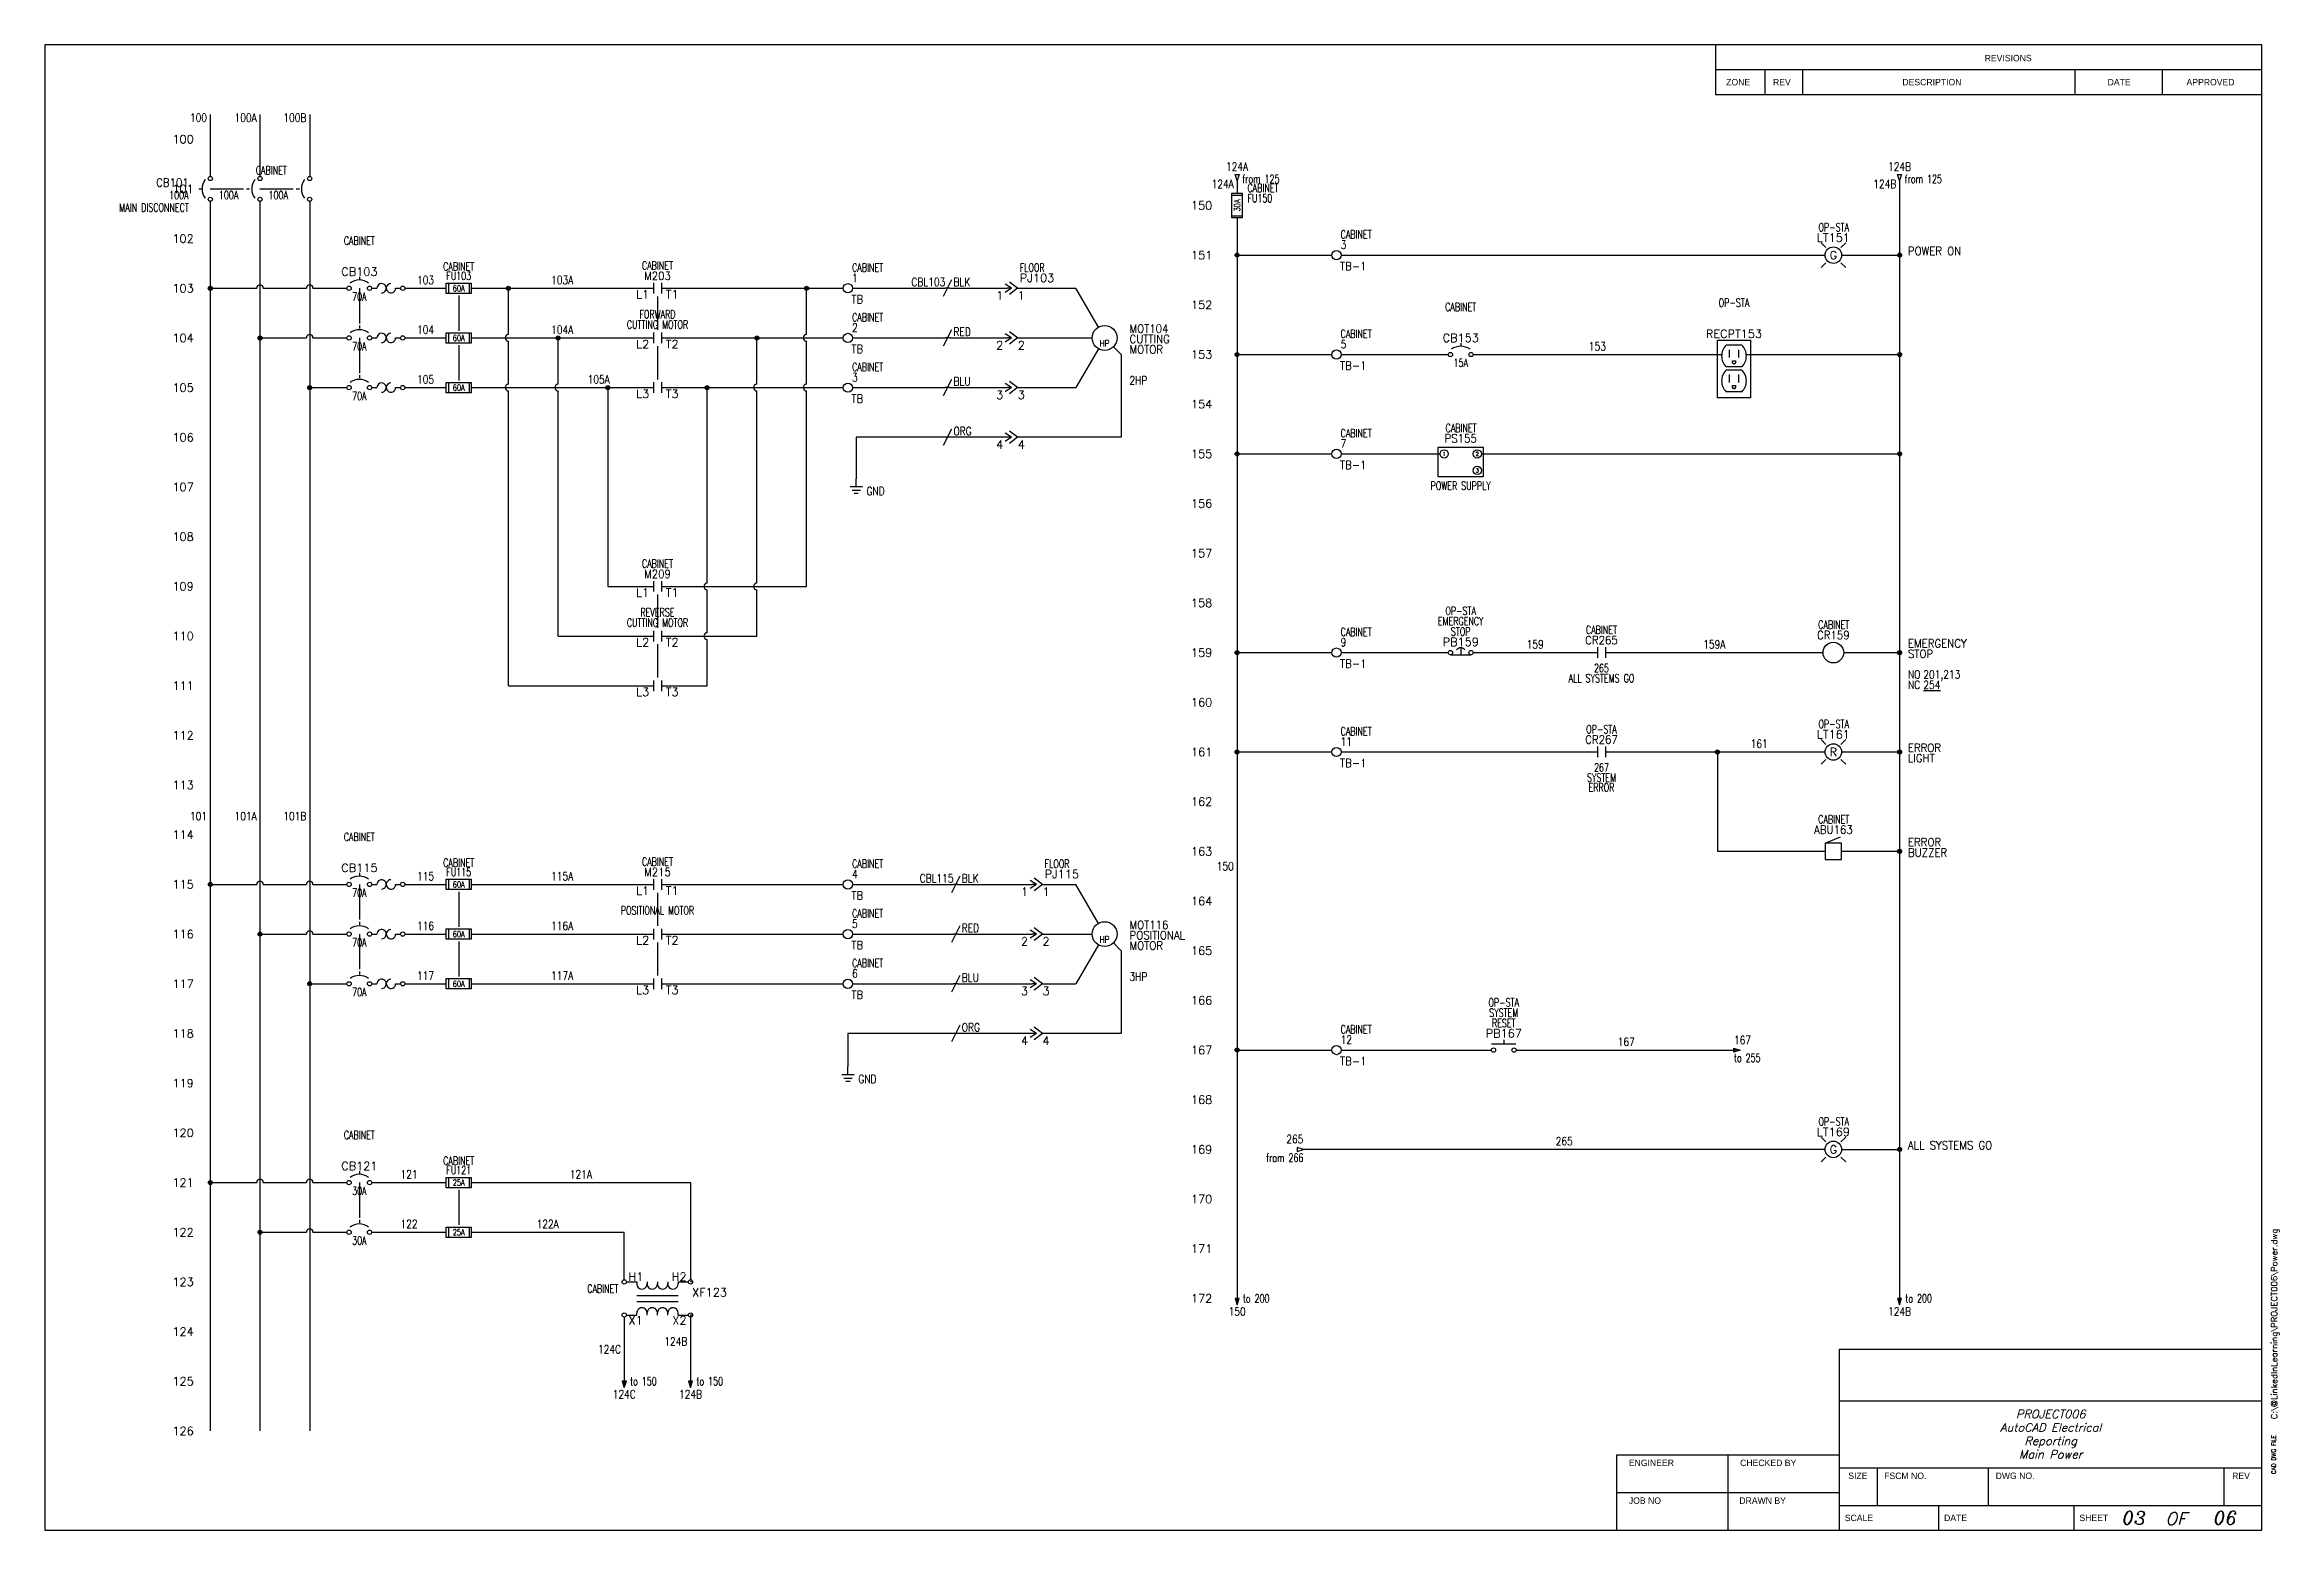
# Model space of a CAD drawing. Header units: inches. Extents: x 0 to 33.7, y 0 to 22.4.
import ezdxf
from ezdxf.enums import TextEntityAlignment as Align

# ---------------------------------------------------------------- set-up
doc = ezdxf.new("R2010")
doc.units = ezdxf.units.IN
doc.header["$MEASUREMENT"] = 0
doc.linetypes.add('HIDDEN2', pattern=[0.1875, 0.125, -0.0625])
for name, color, linetype in [('BLK_10AWG', 252, 'Continuous'), ('BLK_14AWG', 252, 'Continuous'), ('BLU_14AWG', 5, 'Continuous'), ('DESC', 1, 'Continuous'), ('DESCCHILD', 20, 'Continuous'), ('LINK', 9, 'Continuous'), ('LOC', 8, 'Continuous'), ('MISC', 5, 'Continuous'), ('ORG_14AWG', 40, 'Continuous'), ('RED_14AWG', 1, 'Continuous'), ('SYMS', 7, 'Continuous'), ('TAGS', 5, 'Continuous'), ('TERMS', 6, 'Continuous'), ('TITLE', 7, 'Continuous'), ('WHT_16AWG', 7, 'Continuous'), ('WIRENO', 3, 'Continuous'), ('WIREREF', 52, 'Continuous'), ('WIREREF_DEST', 3, 'Continuous'), ('WIRES', 7, 'Continuous'), ('XREF', 7, 'Continuous'), ('XREFCHILD', 134, 'Continuous')]:
    doc.layers.add(name, color=color, linetype=linetype)
doc.styles.add('ITALIC', font='ITALIC')
doc.styles.add('SIMPLEX', font='SIMPLEX')
doc.styles.add('WD', font='romans.shx')

msp = doc.modelspace()

# ---------------------------------------------------------------- texts
at = {"style": 'WD'}
for s, p in [('101', (2.25, 20.25)), ('102', (2.25, 19.5)), ('151', (17.625, 19.25)), ('103', (2.25, 18.75)), ('152', (17.625, 18.5)), ('104', (2.25, 18)), ('153', (17.625, 17.75)), ('105', (2.25, 17.25)), ('154', (17.625, 17)), ('106', (2.25, 16.5)), ('155', (17.625, 16.25)), ('107', (2.25, 15.75)), ('156', (17.625, 15.5)), ('108', (2.25, 15)), ('157', (17.625, 14.75)), ('109', (2.25, 14.25)), ('158', (17.625, 14)), ('110', (2.25, 13.5)), ('159', (17.625, 13.25)), ('111', (2.25, 12.75)), ('160', (17.625, 12.5)), ('112', (2.25, 12)), ('161', (17.625, 11.75)), ('113', (2.25, 11.25)), ('162', (17.625, 11)), ('114', (2.25, 10.5)), ('163', (17.625, 10.25)), ('115', (2.25, 9.75)), ('164', (17.625, 9.5)), ('116', (2.25, 9)), ('165', (17.625, 8.75)), ('117', (2.25, 8.25)), ('166', (17.625, 8)), ('118', (2.25, 7.5)), ('167', (17.625, 7.25)), ('119', (2.25, 6.75)), ('168', (17.625, 6.5)), ('120', (2.25, 6)), ('169', (17.625, 5.75)), ('121', (2.25, 5.25)), ('170', (17.625, 5)), ('122', (2.25, 4.5)), ('171', (17.625, 4.25)), ('123', (2.25, 3.75)), ('172', (17.625, 3.5)), ('124', (2.25, 3)), ('125', (2.25, 2.25)), ('126', (2.25, 1.5))]:
    msp.add_text(s, height=0.125, dxfattribs=at).set_placement(p, align=Align.MIDDLE_RIGHT)

# ---------------------------------------------------------------- blocks, each defined once
blk = doc.blocks.new('ACADE D Titleblock')
for p, q in [((33.469, 22.427), (0, 22.427)), ((0, 22.427), (0, 0)), ((25.219, 22.427), (25.219, 21.677)), ((33.469, 0), (33.469, 22.427)), ((33.469, 0), (33.469, 22.427)), ((25.219, 22.052), (33.469, 22.052)), ((25.969, 21.677), (25.969, 22.052)), ((26.539, 21.677), (26.539, 22.052)), ((30.649, 21.677), (30.649, 22.052)), ((31.969, 21.677), (31.969, 22.052)), ((25.219, 21.677), (33.469, 21.677)), ((27.094, 2.737), (33.469, 2.737)), ((27.094, 0), (27.094, 2.737)), ((27.094, 1.957), (33.469, 1.957)), ((23.734, 1.14), (27.094, 1.14)), ((23.734, 0), (23.734, 1.14)), ((25.414, 0), (25.414, 1.14)), ((27.094, 0.945), (33.469, 0.945)), ((27.664, 0.375), (27.664, 0.945)), ((29.344, 0.375), (29.344, 0.945)), ((32.899, 0.375), (32.899, 0.945)), ((23.734, 0.57), (27.094, 0.57)), ((27.094, 0.375), (33.469, 0.375)), ((28.594, 0), (28.594, 0.375)), ((30.635, 0), (30.635, 0.375)), ((0, 0), (33.469, 0))]:
    blk.add_line(p, q)
for s, p in [('REVISIONS', (29.284, 22.176)), ('ZONE', (25.382, 21.813)), ('REV', (26.089, 21.813)), ('DESCRIPTION', (28.042, 21.813)), ('DATE', (31.14, 21.813)), ('APPROVED', (32.331, 21.813)), ('ENGINEER', (23.913, 0.969)), ('CHECKED BY', (25.593, 0.969)), ('SIZE', (27.226, 0.774)), ('FSCM NO.', (27.767, 0.774)), ('DWG NO.', (29.45, 0.774)), ('REV', (33.02, 0.774)), ('JOB NO', (23.913, 0.399)), ('DRAWN BY', (25.581, 0.399)), ('SCALE', (27.172, 0.139)), ('DATE', (28.672, 0.139)), ('SHEET', (30.714, 0.139))]:
    blk.add_text(s, height=0.0975).set_placement(p)
at = {"layer": 'TITLE', "style": 'SIMPLEX'}
blk.add_text('CAD DWG FILE', height=0.0625, rotation=90, dxfattribs=at).set_placement((33.677, 0.849))
at = {"layer": 'TITLE', "style": 'ITALIC'}
blk.add_text('OF', height=0.1875, dxfattribs=at).set_placement((32.173, 0.176), align=Align.MIDDLE_CENTER)
for tag, height, p in [('TITLE#1', 0.125, (30.281, 1.755)), ('TITLE#2', 0.125, (30.281, 1.552)), ('TITLE#3', 0.125, (30.281, 1.35)), ('TITLE#4', 0.125, (30.281, 1.147)), ('DWG#', 0.2, (31.121, 0.66)), ('SH#', 0.2, (31.541, 0.187)), ('SHTS', 0.2, (32.92, 0.187))]:
    blk.add_attdef(tag, text='', height=height, dxfattribs=at).set_placement(p, align=Align.MIDDLE_CENTER)
at = {"layer": 'TITLE', "style": 'SIMPLEX'}
blk.add_attdef('CAD#', (33.701, 1.677), '', height=0.0938, rotation=90, dxfattribs=at)
at = {"layer": 'TITLE'}
for tag, p, style in [('ENGINEER', (24.406, 0.664), 'ITALIC'), ('CHKDBY', (26.023, 0.664), 'ITALIC'), ('JOB#', (24.632, 0.092), 'ITALIC'), ('DRAWNBY', (26.093, 0.092), 'ITALIC'), ('SCALE', (27.742, 0.139), 'SIMPLEX'), ('DATE', (29.152, 0.139), 'SIMPLEX')]:
    blk.add_attdef(tag, p, '', height=0.0975, dxfattribs=dict(at, style=style))
at = {"layer": 'TITLE', "flags": 9}
blk.add_attdef('WD_TB', (27.182, -0.207), '', height=0.125, dxfattribs=at)
blk = doc.blocks.new('WD_MLRH')
at = {"style": 'WD'}
blk.add_attdef('RUNGFIRST', text='', height=0.125, dxfattribs=at).set_placement((-0.25, 0), align=Align.MIDDLE_RIGHT)
at = {"style": 'WD', "flags": 1}
for tag, p in [('WIRE-START', (-0.25, -0.356)), ('RUNGHORV', (-0.25, -0.127)), ('WIREMODE', (-0.25, -0.281)), ('RUNGDIST', (-0.25, -0.2)), ('RUNGCNT', (-0.25, -0.237)), ('RUNGINC', (-0.25, -0.163)), ('WIREFMT', (-0.25, -0.321)), ('WIRE-GSUF', (-0.25, -0.396)), ('PH3SPACE', (-0.25, -0.437))]:
    blk.add_attdef(tag, text='', height=0.025, dxfattribs=at).set_placement(p, align=Align.RIGHT)
blk = doc.blocks.new('WDDOT')
for radius in [0.03, 0.0187, 0.00929]:
    blk.add_circle((0, 0), radius)
blk = doc.blocks.new('VCB1')
blk.add_line((-0.171, 0), (-0.125, 0))
for centre in [(0, 0.156), (0, -0.156)]:
    blk.add_circle(centre, 0.0312)
blk.add_arc((0.109, 0), 0.234, 143.1301, 216.8699)
at = {"style": 'WD'}
for tag, width, p in [('INST', 0.7, (-0.328, 0.406)), ('LOC', 0.7, (-0.328, 0.219)), ('TAG1', 0.9, (-0.326, 0.033)), ('RATING1', 0.7, (-0.328, -0.156)), ('DESC1', 0.7, (-0.324, -0.344)), ('DESC2', 0.7, (-0.324, -0.531))]:
    blk.add_attdef(tag, text='', height=0.125, dxfattribs=dict(at, width=width)).set_placement(p, align=Align.RIGHT)
for tag, height, flags, p in [('TERM01', 0.125, 8, (-0.055, 0.207)), ('CONTACT', 0.01, 9, (-0.129, -0.129)), ('FAMILY', 0.01, 9, (-0.142, -0.036)), ('MFG', 0.01, 9, (-0.142, -0.088)), ('CAT', 0.01, 9, (-0.142, -0.073))]:
    blk.add_attdef(tag, text='', height=height, dxfattribs=dict(at, flags=flags)).set_placement(p, align=Align.RIGHT)
for tag, p in [('X4LINK', (-0.266, 0)), ('X1LINK', (0, 0))]:
    blk.add_attdef(tag, p, '', height=0.01, dxfattribs=at)
at = {"style": 'WD', "flags": 1}
for tag, p in [('X2TERM01', (0, 0.188)), ('X8TERM02', (0, -0.188))]:
    blk.add_attdef(tag, p, '', height=0.0125, dxfattribs=at)
at = {"style": 'WD', "width": 0.7}
blk.add_attdef('XREF', (0.188, -0.062), '', height=0.125, dxfattribs=at)
at = {"style": 'WD', "flags": 8}
blk.add_attdef('TERM02', text='', height=0.125, dxfattribs=at).set_placement((-0.041, -0.213), align=Align.TOP_RIGHT)
at = {"style": 'WD', "flags": 9}
blk.add_attdef('ASSYCODE', text='', height=0.01, dxfattribs=at).set_placement((-0.153, -0.106), align=Align.CENTER)
blk = doc.blocks.new('VCB2')
blk.add_line((-0.203, 0), (-0.156, 0))
for centre in [(0, 0.156), (0, -0.156)]:
    blk.add_circle(centre, 0.0312)
blk.add_arc((0.109, 0), 0.234, 143.1301, 216.8699)
at = {"style": 'WD'}
for tag, width, p in [('INST', 0.7, (-0.344, 0.406)), ('LOC', 0.7, (-0.344, 0.219)), ('TAG2', 0.9, (-0.342, 0.031)), ('RATING1', 0.7, (-0.328, -0.156)), ('DESC1', 0.7, (-0.34, -0.344)), ('DESC2', 0.7, (-0.34, -0.531))]:
    blk.add_attdef(tag, text='', height=0.125, dxfattribs=dict(at, width=width)).set_placement(p, align=Align.RIGHT)
for tag, height, flags, p in [('TERM01', 0.125, 8, (-0.055, 0.207)), ('CONTACT', 0.01, 9, (-0.129, -0.056)), ('FAMILY', 0.01, 9, (-0.142, -0.036))]:
    blk.add_attdef(tag, text='', height=height, dxfattribs=dict(at, flags=flags)).set_placement(p, align=Align.RIGHT)
for tag, p in [('X4LINK', (-0.25, 0)), ('X1LINK', (0, 0))]:
    blk.add_attdef(tag, p, '', height=0.01, dxfattribs=at)
at = {"style": 'WD', "flags": 1}
for tag, p in [('X2TERM01', (0, 0.188)), ('X8TERM02', (0, -0.188))]:
    blk.add_attdef(tag, p, '', height=0.0125, dxfattribs=at)
at = {"style": 'WD', "width": 0.7}
blk.add_attdef('XREF', (0.188, -0.062), '', height=0.125, dxfattribs=at)
at = {"style": 'WD', "flags": 8}
blk.add_attdef('TERM02', text='', height=0.125, dxfattribs=at).set_placement((-0.041, -0.213), align=Align.TOP_RIGHT)
blk = doc.blocks.new('HCB11TH')
for p, q in [((0, 0.173), (0, 0.126)), ((0.188, 0), (0.266, 0)), ((0.547, 0), (0.623, 0))]:
    blk.add_line(p, q)
for centre in [(-0.155, 0), (0.155, 0), (0.655, 0)]:
    blk.add_circle(centre, 0.0322)
for centre, radius, start, end in [((0, -0.109), 0.234, 53.1301, 126.8699), ((0.336, 0), 0.0703, 270.001, 180.002), ((0.477, 0), 0.0703, 90, 0.001)]:
    blk.add_arc(centre, radius, start, end)
at = {"style": 'WD', "width": 0.7}
for tag, p in [('INST', (0, 0.826)), ('LOC', (0, 0.656)), ('DESC1', (0, 0.5)), ('DESC2', (0, 0.344)), ('RATING1', (0, -0.188)), ('XREF', (0, -0.344))]:
    blk.add_attdef(tag, text='', height=0.125, dxfattribs=at).set_placement(p, align=Align.CENTER)
at = {"style": 'WD'}
blk.add_attdef('TAG1', text='', height=0.125, dxfattribs=at).set_placement((0, 0.188), align=Align.CENTER)
for tag, p, height, flags in [('X4TERM01', (-0.188, 0), 0.0125, 1), ('X2LINK', (0, 0.219), 0.01, 1), ('X8LINK', (0, 0), 0.01, 1), ('FAMILY', (0.205, 0.152), 0.01, 9), ('X1TERM02', (0.688, 0), 0.0125, 1)]:
    blk.add_attdef(tag, p, '', height=height, dxfattribs=dict(at, flags=flags))
at = {"linetype": 'Continuous', "style": 'WD', "flags": 9}
for tag, p in [('ASSYCODE', (0.219, 0.062)), ('MFG', (0.228, 0.089)), ('CAT', (0.23, 0.108))]:
    blk.add_attdef(tag, text='', height=0.01, dxfattribs=at).set_placement(p, align=Align.CENTER)
at = {"linetype": 'Continuous', "style": 'WD', "flags": 8}
blk.add_attdef('TERM01', text='', height=0.125, dxfattribs=at).set_placement((-0.25, -0.031), align=Align.TOP_RIGHT)
blk.add_attdef('TERM02', text='', height=0.125, dxfattribs=at).set_placement((0.75, -0.031), align=Align.TOP_LEFT)
blk = doc.blocks.new('HCB21TH')
at = {"linetype": 'HIDDEN2'}
blk.add_line((0, 0.187), (0, 0.141), dxfattribs=at)
for p, q in [((0.188, 0), (0.266, 0)), ((0.547, 0), (0.623, 0))]:
    blk.add_line(p, q)
for centre in [(-0.155, 0), (0.155, 0), (0.655, 0)]:
    blk.add_circle(centre, 0.0322)
for centre, radius, start, end in [((0, -0.109), 0.234, 53.1301, 126.8699), ((0.336, 0), 0.0703, 270.001, 180.002), ((0.477, 0), 0.0703, 90, 0.001)]:
    blk.add_arc(centre, radius, start, end)
at = {"style": 'WD', "width": 0.7}
for tag, p in [('INST', (0, 0.863)), ('LOC', (0, 0.693)), ('DESC1', (0, 0.537)), ('DESC2', (0, 0.38)), ('RATING1', (0, -0.188)), ('XREF', (0, -0.344))]:
    blk.add_attdef(tag, text='', height=0.125, dxfattribs=at).set_placement(p, align=Align.CENTER)
at = {"style": 'WD'}
blk.add_attdef('TAG2', text='', height=0.125, dxfattribs=at).set_placement((0, 0.224), align=Align.CENTER)
for tag, p, height, flags in [('X4TERM01', (-0.188, 0), 0.0125, 1), ('X2LINK', (0, 0.219), 0.01, 1), ('X8LINK', (0, 0), 0.01, 1), ('FAMILY', (0.054, 0.183), 0.01, 9), ('CONTACT', (0.054, 0.163), 0.01, 9), ('X1TERM02', (0.688, 0), 0.0125, 1)]:
    blk.add_attdef(tag, p, '', height=height, dxfattribs=dict(at, flags=flags))
at = {"linetype": 'Continuous', "style": 'WD', "flags": 8}
blk.add_attdef('TERM01', text='', height=0.125, dxfattribs=at).set_placement((-0.25, -0.031), align=Align.TOP_RIGHT)
blk.add_attdef('TERM02', text='', height=0.125, dxfattribs=at).set_placement((0.75, -0.031), align=Align.TOP_LEFT)
blk = doc.blocks.new('HFU1')
for p, q in [((-0.188, -0.078), (-0.188, 0.078)), ((-0.188, 0.078), (0.188, 0.078)), ((-0.156, 0.078), (-0.156, -0.078)), ((0.156, 0.078), (0.156, -0.078)), ((0.188, 0.078), (0.188, -0.078)), ((0.188, -0.078), (-0.188, -0.078))]:
    blk.add_line(p, q)
at = {"style": 'WD', "width": 0.7}
for tag, p in [('INST', (0, 0.422)), ('LOC', (0, 0.266)), ('TAG1', (0, 0.125))]:
    blk.add_attdef(tag, text='', height=0.125, dxfattribs=at).set_placement(p, align=Align.CENTER)
at = {"style": 'WD'}
for tag, p, height, flags in [('X4TERM01', (-0.188, 0), 0.0109, 1), ('FAMILY', (0.129, 0.108), 0.01, 9), ('X1TERM02', (0.188, 0), 0.0109, 1)]:
    blk.add_attdef(tag, p, '', height=height, dxfattribs=dict(at, flags=flags))
at = {"style": 'WD', "width": 0.7}
blk.add_attdef('RATING1', text='', height=0.0938, dxfattribs=at).set_placement((0, 0), align=Align.MIDDLE_CENTER)
at = {"style": 'WD'}
for tag, p in [('X2LINK', (0, 0.109)), ('X8LINK', (0, -0.109))]:
    blk.add_attdef(tag, p, '', height=0.01, dxfattribs=at)
at = {"linetype": 'Continuous', "style": 'WD', "flags": 9}
for tag, p in [('ASSYCODE', (0.157, 0.251)), ('MFG', (0.156, 0.083)), ('CAT', (0.156, 0.102))]:
    blk.add_attdef(tag, text='', height=0.01, dxfattribs=at).set_placement(p, align=Align.CENTER)
at = {"linetype": 'Continuous', "style": 'WD', "width": 0.7, "flags": 8}
blk.add_attdef('TERM01', text='', height=0.1, dxfattribs=at).set_placement((-0.25, -0.016), align=Align.TOP_RIGHT)
at = {"style": 'WD', "width": 0.7}
for tag, p in [('DESC1', (0.047, -0.234)), ('DESC2', (0.047, -0.391)), ('DESC3', (0.047, -0.547))]:
    blk.add_attdef(tag, text='', height=0.125, dxfattribs=at).set_placement(p, align=Align.MIDDLE_LEFT)
at = {"linetype": 'Continuous', "style": 'WD', "width": 0.7, "flags": 8}
blk.add_attdef('TERM02', text='', height=0.1, dxfattribs=at).set_placement((0.25, -0.016), align=Align.TOP_LEFT)
blk = doc.blocks.new('HFU2')
for p, q in [((-0.188, -0.078), (-0.188, 0.078)), ((-0.188, 0.078), (0.188, 0.078)), ((-0.156, 0.078), (-0.156, -0.078)), ((0.156, 0.078), (0.156, -0.078)), ((0.188, 0.078), (0.188, -0.078)), ((0.188, -0.078), (-0.188, -0.078))]:
    blk.add_line(p, q)
at = {"style": 'WD', "width": 0.7}
for tag, p in [('INST', (0, 0.438)), ('LOC', (0, 0.281)), ('TAG2', (0, 0.125))]:
    blk.add_attdef(tag, text='', height=0.125, dxfattribs=at).set_placement(p, align=Align.CENTER)
at = {"style": 'WD', "flags": 1}
for tag, p in [('X4TERM01', (-0.188, 0)), ('X1TERM02', (0.188, 0))]:
    blk.add_attdef(tag, p, '', height=0.01, dxfattribs=at)
at = {"style": 'WD', "width": 0.7}
blk.add_attdef('RATING1', text='', height=0.0938, dxfattribs=at).set_placement((0, 0), align=Align.MIDDLE_CENTER)
at = {"style": 'WD'}
for tag, p in [('X2LINK', (0, 0.109)), ('X8LINK', (0, -0.109))]:
    blk.add_attdef(tag, p, '', height=0.01, dxfattribs=at)
at = {"linetype": 'Continuous', "style": 'WD', "flags": 9}
for tag, p in [('FAMILY', (0.157, 0.251)), ('MFG', (0.156, 0.083)), ('CAT', (0.156, 0.102)), ('ASSYCODE', (0.188, 0.235))]:
    blk.add_attdef(tag, text='', height=0.01, dxfattribs=at).set_placement(p, align=Align.CENTER)
at = {"linetype": 'Continuous', "style": 'WD', "width": 0.7, "flags": 8}
blk.add_attdef('TERM01', text='', height=0.1, dxfattribs=at).set_placement((-0.25, -0.016), align=Align.TOP_RIGHT)
at = {"style": 'WD', "width": 0.7}
for tag, p in [('DESC1', (0.04, -0.243)), ('DESC2', (0.047, -0.406)), ('DESC3', (0.047, -0.578))]:
    blk.add_attdef(tag, text='', height=0.125, dxfattribs=at).set_placement(p, align=Align.MIDDLE_LEFT)
at = {"linetype": 'Continuous', "style": 'WD', "width": 0.7, "flags": 8}
blk.add_attdef('TERM02', text='', height=0.1, dxfattribs=at).set_placement((0.25, -0.016), align=Align.TOP_LEFT)
blk = doc.blocks.new('HMS21')
at = {"linetype": 'Continuous'}
for p, q in [((-0.062, 0.08), (-0.062, -0.08)), ((0.062, 0.08), (0.062, -0.08))]:
    blk.add_line(p, q, dxfattribs=at)
at = {"style": 'WD'}
for tag, width, p in [('INST', 0.7, (0, 0.451)), ('LOC', 0.7, (0, 0.281)), ('TAG2', 0.9, (0, 0.125)), ('DESC1', 0.7, (0, -0.454)), ('XREF', 0.7, (0, -0.297)), ('DESC2', 0.7, (0, -0.61)), ('DESC3', 0.7, (0, -0.766))]:
    blk.add_attdef(tag, text='', height=0.125, dxfattribs=dict(at, width=width)).set_placement(p, align=Align.CENTER)
for tag, p, height, flags in [('X4TERM01', (-0.062, 0), 0.0125, 1), ('X1TERM02', (0.062, 0), 0.0125, 1), ('FAMILY', (0.097, 0.053), 0.01, 9), ('CONTACT', (0.097, 0.036), 0.01, 1)]:
    blk.add_attdef(tag, p, '', height=height, dxfattribs=dict(at, flags=flags))
for tag, p in [('X2LINK', (0, 0.125)), ('X8LINK', (0, -0.125))]:
    blk.add_attdef(tag, p, '', height=0.01, dxfattribs=at)
at = {"linetype": 'Continuous', "style": 'WD', "flags": 8}
blk.add_attdef('TERM01', text='', height=0.125, dxfattribs=at).set_placement((-0.125, -0.031), align=Align.TOP_RIGHT)
blk.add_attdef('TERM02', text='', height=0.125, dxfattribs=at).set_placement((0.125, -0.031), align=Align.TOP_LEFT)
blk = doc.blocks.new('HMO13')
blk.add_circle((0, 0), 0.188)
at = {"style": 'WD'}
for tag, p, width in [('INST', (0.381, 0.403), 0.7), ('LOC', (0.381, 0.234), 0.7), ('TAG1', (0.375, 0.077), 0.9), ('DESC1', (0.376, -0.079), 0.9), ('DESC2', (0.376, -0.235), 0.9), ('DESC3', (0.376, -0.391), 0.9), ('RATING3', (0.375, -0.548), 0.8), ('RATING4', (0.375, -0.704), 0.8), ('WDTAGALT', (0.375, -0.875), 0.7)]:
    blk.add_attdef(tag, p, '', height=0.125, dxfattribs=dict(at, width=width))
at = {"style": 'WD', "width": 0.8}
blk.add_attdef('RATING1', text='', height=0.1, dxfattribs=at).set_placement((0, 0), align=Align.CENTER)
at = {"style": 'WD', "flags": 1}
for tag, p in [('X4TERM02', (-0.188, 0)), ('X0TERM01', (-0.094, 0.162)), ('X0TERM03', (-0.094, -0.162)), ('X0TERM04', (0.133, -0.133))]:
    blk.add_attdef(tag, p, '', height=0.0125, dxfattribs=at)
at = {"linetype": 'Continuous', "style": 'WD', "flags": 9}
blk.add_attdef('ASSYCODE', text='', height=0.01, dxfattribs=at).set_placement((0, 0.125), align=Align.CENTER)
at = {"style": 'WD', "flags": 9}
blk.add_attdef('FAMILY', text='', height=0.01, dxfattribs=at).set_placement((-0.005, 0.17), align=Align.CENTER)
at = {"linetype": 'Continuous', "style": 'WD', "flags": 1}
for tag, p in [('MFG', (0, 0.14)), ('CAT', (0, 0.159))]:
    blk.add_attdef(tag, text='', height=0.01, dxfattribs=at).set_placement(p, align=Align.MIDDLE)
at = {"style": 'WD', "width": 0.8}
blk.add_attdef('RATING2', text='', height=0.1, dxfattribs=at).set_placement((0, -0.031), align=Align.TOP_CENTER)
blk = doc.blocks.new('HXF1')
for p, q in [((-0.469, 0), (-0.312, 0)), ((-0.312, 0), (-0.312, -0.031)), ((-0.156, 0), (-0.156, -0.031)), ((0, 0), (0, -0.031)), ((0.156, 0), (0.156, -0.031)), ((0.312, 0), (0.467, 0)), ((0.312, 0), (0.312, -0.031)), ((-0.312, -0.203), (0.312, -0.203)), ((-0.312, -0.297), (0.312, -0.297)), ((-0.469, -0.5), (-0.312, -0.5)), ((-0.312, -0.5), (-0.312, -0.469)), ((-0.156, -0.5), (-0.156, -0.469)), ((0, -0.5), (0, -0.469)), ((0.156, -0.5), (0.156, -0.469)), ((0.312, -0.5), (0.312, -0.469)), ((0.312, -0.5), (0.467, -0.5))]:
    blk.add_line(p, q)
for centre in [(-0.501, 0), (0.499, 0), (-0.501, -0.5), (0.499, -0.5)]:
    blk.add_circle(centre, 0.0322)
for centre, start, end in [((-0.234, -0.031), 180, 0.001), ((-0.078, -0.031), 180, 0.001), ((0.078, -0.031), 180, 0.001), ((0.234, -0.031), 180, 0.001), ((-0.234, -0.469), 0.001, 180.002), ((-0.078, -0.469), 0.001, 180.002), ((0.078, -0.469), 0.001, 180.002), ((0.234, -0.469), 0.001, 180.002)]:
    blk.add_arc(centre, 0.0781, start, end)
at = {"style": 'WD', "width": 0.7}
for tag, p in [('INST', (-0.591, 0.006)), ('DESC1', (-0.591, -0.32)), ('LOC', (-0.591, -0.164)), ('DESC2', (-0.591, -0.476))]:
    blk.add_attdef(tag, text='', height=0.125, dxfattribs=at).set_placement(p, align=Align.RIGHT)
at = {"linetype": 'Continuous', "style": 'WD', "flags": 8}
for tag, p in [('TERM03', (-0.031, 0.016)), ('TERM02', (0.438, 0.016))]:
    blk.add_attdef(tag, text='', height=0.125, dxfattribs=at).set_placement(p, align=Align.RIGHT)
at = {"style": 'WD'}
for tag, p, height, flags in [('X4TERM01', (-0.533, 0), 0.0125, 1), ('X2TERM01', (-0.501, 0.032), 0.0125, 1), ('X2TERM03', (0, 0.009), 0.0125, 1), ('X2TERM02', (0.499, 0.032), 0.0125, 1), ('X1TERM02', (0.531, 0), 0.0125, 1), ('FAMILY', (0.46, -0.247), 0.01, 9), ('X4TERM04', (-0.533, -0.5), 0.0125, 1), ('X8TERM04', (-0.501, -0.532), 0.0125, 1), ('X8TERM06', (0, -0.507), 0.0125, 1), ('X8TERM05', (0.499, -0.532), 0.0125, 1), ('X1TERM05', (0.531, -0.5), 0.0125, 1)]:
    blk.add_attdef(tag, p, '', height=height, dxfattribs=dict(at, flags=flags))
at = {"linetype": 'Continuous', "style": 'WD', "flags": 8}
blk.add_attdef('TERM01', (-0.438, 0.016), '', height=0.125, dxfattribs=at)
at = {"linetype": 'Continuous', "style": 'WD', "flags": 9}
for tag, p in [('ASSYCODE', (0.487, -0.313)), ('MFG', (0.484, -0.295)), ('CAT', (0.485, -0.275))]:
    blk.add_attdef(tag, text='', height=0.01, dxfattribs=at).set_placement(p, align=Align.CENTER)
at = {"style": 'WD'}
blk.add_attdef('TAG1', (0.524, -0.219), '', height=0.125, dxfattribs=at)
at = {"style": 'WD', "width": 0.7}
blk.add_attdef('RATING1', (0.556, -0.375), '', height=0.125, dxfattribs=at)
at = {"linetype": 'Continuous', "style": 'WD', "flags": 8}
for tag, p in [('TERM06', (-0.031, -0.516)), ('TERM05', (0.438, -0.516))]:
    blk.add_attdef(tag, text='', height=0.125, dxfattribs=at).set_placement(p, align=Align.TOP_RIGHT)
blk.add_attdef('TERM04', text='', height=0.125, dxfattribs=at).set_placement((-0.438, -0.516), align=Align.TOP_LEFT)
blk = doc.blocks.new('VFU1')
for p, q in [((-0.078, -0.188), (-0.078, 0.188)), ((-0.078, 0.188), (0.078, 0.188)), ((-0.078, 0.156), (0.078, 0.156)), ((0.078, 0.188), (0.078, -0.188)), ((-0.078, -0.156), (0.078, -0.156)), ((0.078, -0.188), (-0.078, -0.188))]:
    blk.add_line(p, q)
at = {"style": 'WD', "width": 0.7}
for tag, p in [('INST', (0.156, 0.359)), ('TAG1', (0.156, 0.047)), ('LOC', (0.156, 0.203)), ('DESC1', (0.156, -0.172)), ('DESC2', (0.156, -0.328)), ('DESC3', (0.156, -0.484))]:
    blk.add_attdef(tag, p, '', height=0.125, dxfattribs=at)
at = {"linetype": 'Continuous', "style": 'WD', "width": 0.7, "flags": 8}
blk.add_attdef('TERM01', text='', height=0.1, dxfattribs=at).set_placement((-0.055, 0.207), align=Align.RIGHT)
at = {"color": 7, "style": 'WD'}
for tag, p in [('X4LINK', (-0.125, 0)), ('X1LINK', (0.141, 0))]:
    blk.add_attdef(tag, p, '', height=0.01, dxfattribs=at)
at = {"style": 'WD', "width": 0.7}
blk.add_attdef('RATING1', text='', height=0.0938, rotation=90, dxfattribs=at).set_placement((0, 0), align=Align.MIDDLE_CENTER)
at = {"color": 7, "style": 'WD', "flags": 1}
for tag, p in [('X2TERM01', (0, 0.188)), ('X8TERM02', (0, -0.188))]:
    blk.add_attdef(tag, p, '', height=0.0109, dxfattribs=at)
at = {"linetype": 'Continuous', "style": 'WD', "width": 0.7, "flags": 8}
blk.add_attdef('TERM02', text='', height=0.1, dxfattribs=at).set_placement((-0.041, -0.213), align=Align.TOP_RIGHT)
at = {"linetype": 'Continuous', "style": 'WD', "flags": 9}
blk.add_attdef('ASSYCODE', text='', height=0.01, dxfattribs=at).set_placement((-0.098, -0.108), align=Align.CENTER)
at = {"style": 'WD', "flags": 9}
blk.add_attdef('FAMILY', text='', height=0.01, dxfattribs=at).set_placement((-0.08, -0.036), align=Align.RIGHT)
at = {"linetype": 'Continuous', "style": 'WD', "flags": 9}
for tag, p in [('MFG', (-0.08, -0.088)), ('CAT', (-0.08, -0.073))]:
    blk.add_attdef(tag, text='', height=0.01, dxfattribs=at).set_placement(p, align=Align.RIGHT)
blk = doc.blocks.new('HLT1G')
for p, q in [((-0.115, 0.115), (-0.186, 0.186)), ((0.115, 0.115), (0.186, 0.186)), ((-0.115, -0.115), (-0.186, -0.186)), ((0.115, -0.115), (0.186, -0.186))]:
    blk.add_line(p, q)
blk.add_circle((0, 0), 0.125)
at = {"style": 'WD', "width": 0.7}
for tag, p in [('INST', (0.006, 0.528)), ('LOC', (0.006, 0.359))]:
    blk.add_attdef(tag, text='', height=0.125, dxfattribs=at).set_placement(p, align=Align.CENTER)
at = {"style": 'WD'}
blk.add_attdef('COLOR', text='', height=0.125, dxfattribs=at).set_placement((0, 0), align=Align.MIDDLE)
blk.add_attdef('TAG1', text='', height=0.125, dxfattribs=at).set_placement((0, 0.202), align=Align.CENTER)
at = {"style": 'WD', "flags": 1}
for tag, p in [('X4TERM01', (-0.125, 0)), ('X1TERM02', (0.125, 0))]:
    blk.add_attdef(tag, p, '', height=0.0125, dxfattribs=at)
at = {"linetype": 'Continuous', "style": 'WD', "flags": 9}
blk.add_attdef('ASSYCODE', text='', height=0.01, dxfattribs=at).set_placement((-0.003, 0.096), align=Align.CENTER)
at = {"style": 'WD', "flags": 9}
blk.add_attdef('FAMILY', text='', height=0.01, dxfattribs=at).set_placement((-0.005, 0.161), align=Align.CENTER)
at = {"linetype": 'Continuous', "style": 'WD', "flags": 1}
for tag, p in [('MFG', (0, 0.121)), ('CAT', (0, 0.14))]:
    blk.add_attdef(tag, text='', height=0.01, dxfattribs=at).set_placement(p, align=Align.MIDDLE)
at = {"style": 'WD'}
for tag, p, width in [('DESC1', (1.125, 0), 0.9), ('WDTAGALT', (1.125, -0.312), 0.7)]:
    blk.add_attdef(tag, p, '', height=0.125, dxfattribs=dict(at, width=width))
at = {"linetype": 'Continuous', "style": 'WD', "flags": 8}
blk.add_attdef('TERM01', text='', height=0.125, dxfattribs=at).set_placement((-0.175, -0.031), align=Align.TOP_RIGHT)
blk.add_attdef('TERM02', text='', height=0.125, dxfattribs=at).set_placement((0.175, -0.031), align=Align.TOP_LEFT)
at = {"style": 'WD', "width": 0.9}
blk.add_attdef('DESC2', text='', height=0.125, dxfattribs=at).set_placement((1.125, -0.031), align=Align.TOP_LEFT)
blk = doc.blocks.new('HCB1')
blk.add_line((0, 0.173), (0, 0.126))
for centre in [(-0.155, 0), (0.155, 0)]:
    blk.add_circle(centre, 0.0322)
blk.add_arc((0, -0.109), 0.234, 53.1301, 126.8699)
at = {"style": 'WD', "width": 0.7}
for tag, p in [('INST', (0, 0.826)), ('LOC', (0, 0.656)), ('DESC1', (0, 0.5)), ('DESC2', (0, 0.344)), ('RATING1', (0, -0.188)), ('XREF', (0, -0.344))]:
    blk.add_attdef(tag, text='', height=0.125, dxfattribs=at).set_placement(p, align=Align.CENTER)
at = {"style": 'WD'}
blk.add_attdef('TAG1', text='', height=0.125, dxfattribs=at).set_placement((0, 0.188), align=Align.CENTER)
for tag, p, height, flags in [('X4TERM01', (-0.188, 0), 0.0125, 1), ('X1TERM02', (0.188, 0), 0.0125, 1), ('FAMILY', (0.205, 0.152), 0.01, 9), ('CONTACT', (0.205, 0.133), 0.01, 9)]:
    blk.add_attdef(tag, p, '', height=height, dxfattribs=dict(at, flags=flags))
for tag, p in [('X2LINK', (0, 0.219)), ('X8LINK', (0, 0))]:
    blk.add_attdef(tag, p, '', height=0.01, dxfattribs=at)
at = {"linetype": 'Continuous', "style": 'WD', "flags": 9}
for tag, p in [('ASSYCODE', (0.219, 0.062)), ('MFG', (0.228, 0.089)), ('CAT', (0.23, 0.108))]:
    blk.add_attdef(tag, text='', height=0.01, dxfattribs=at).set_placement(p, align=Align.CENTER)
at = {"linetype": 'Continuous', "style": 'WD', "flags": 8}
blk.add_attdef('TERM01', text='', height=0.125, dxfattribs=at).set_placement((-0.25, -0.031), align=Align.TOP_RIGHT)
blk.add_attdef('TERM02', text='', height=0.125, dxfattribs=at).set_placement((0.25, -0.031), align=Align.TOP_LEFT)
blk = doc.blocks.new('HCN1RDUP')
for p, q in [((-0.25, 0.219), (0.25, 0.219)), ((-0.25, -0.656), (-0.25, 0.219)), ((0.117, 0.14), (-0.117, 0.14)), ((-0.071, 0.071), (-0.071, -0.046)), ((0.07, 0.071), (0.07, -0.046)), ((0.25, 0.219), (0.25, -0.656)), ((0.117, -0.187), (-0.117, -0.187)), ((0.117, -0.235), (-0.117, -0.235)), ((-0.071, -0.304), (-0.071, -0.421)), ((-0.024, -0.093), (0.023, -0.093)), ((-0.024, -0.125), (-0.024, -0.093)), ((0.008, -0.14), (-0.009, -0.14)), ((0.023, -0.093), (0.023, -0.125)), ((0.07, -0.304), (0.07, -0.421)), ((0.25, -0.656), (-0.25, -0.656)), ((0.117, -0.562), (-0.117, -0.562)), ((-0.024, -0.468), (0.023, -0.468)), ((-0.024, -0.5), (-0.024, -0.468)), ((0.008, -0.515), (-0.009, -0.515)), ((0.023, -0.468), (0.023, -0.5))]:
    blk.add_line(p, q)
for centre, radius, start, end in [((0.039, -0.023), 0.226, 133.6028, 226.3972), ((-0.039, -0.023), 0.226, 313.6028, 46.3972), ((0.039, -0.398), 0.226, 133.6028, 226.3972), ((-0.009, -0.125), 0.015, 180, 270), ((0.008, -0.125), 0.015, 270, 0), ((-0.039, -0.398), 0.226, 313.6028, 46.3972), ((-0.009, -0.5), 0.015, 180, 270), ((0.008, -0.5), 0.015, 270, 0)]:
    blk.add_arc(centre, radius, start, end)
at = {"style": 'WD', "width": 0.7}
for tag, p in [('DESC1', (0, 0.562)), ('INST', (0, 0.875)), ('LOC', (0, 0.719)), ('DESC2', (0, 0.406))]:
    blk.add_attdef(tag, text='', height=0.125, dxfattribs=at).set_placement(p, align=Align.CENTER)
at = {"style": 'WD'}
blk.add_attdef('TAG1', text='', height=0.125, dxfattribs=at).set_placement((0, 0.25), align=Align.CENTER)
for tag, p, height, flags in [('X4TERM01', (-0.188, 0), 0.0125, 1), ('X1TERM02', (0.188, 0), 0.0125, 1), ('FAMILY', (0.205, 0.152), 0.01, 9), ('X8TERM03', (0, -0.14), 0.0125, 1), ('X4TERM04', (-0.188, -0.375), 0.0125, 1), ('X8TERM06', (0, -0.515), 0.0125, 1), ('X1TERM05', (0.188, -0.375), 0.0125, 1)]:
    blk.add_attdef(tag, p, '', height=height, dxfattribs=dict(at, flags=flags))
at = {"linetype": 'Continuous', "style": 'WD', "flags": 9}
for tag, p in [('ASSYCODE', (0.23, 0.071)), ('MFG', (0.228, 0.089)), ('CAT', (0.23, 0.108))]:
    blk.add_attdef(tag, text='', height=0.01, dxfattribs=at).set_placement(p, align=Align.CENTER)
at = {"linetype": 'Continuous', "style": 'WD', "flags": 8}
for tag, p in [('TERM01', (-0.281, -0.016)), ('TERM04', (-0.281, -0.391))]:
    blk.add_attdef(tag, text='', height=0.125, dxfattribs=at).set_placement(p, align=Align.TOP_RIGHT)
for tag, p in [('TERM02', (0.281, -0.016)), ('TERM05', (0.281, -0.391)), ('TERM06', (0.078, -0.688))]:
    blk.add_attdef(tag, text='', height=0.125, dxfattribs=at).set_placement(p, align=Align.TOP_LEFT)
at = {"style": 'WD', "width": 0.9}
blk.add_attdef('RATING1', text='', height=0.125, dxfattribs=at).set_placement((-0.281, -0.812), align=Align.RIGHT)
blk = doc.blocks.new('HDV1T7')
for p, q in [((0.344, 0.094), (-0.344, 0.094)), ((-0.344, 0.094), (-0.344, -0.344)), ((0.344, -0.344), (0.344, 0.094)), ((-0.344, -0.344), (0.344, -0.344))]:
    blk.add_line(p, q)
for centre in [(-0.25, 0), (0.25, 0), (0.25, -0.25)]:
    blk.add_circle(centre, 0.0625)
at = {"style": 'WD'}
for tag, width, p in [('INST', 0.7, (0.006, 0.497)), ('LOC', 0.7, (0.006, 0.327)), ('TAG1', 0.9, (0, 0.171)), ('RATING2', 0.7, (0, -0.219)), ('DESC1', 0.7, (0, -0.543)), ('DESC2', 0.7, (0, -0.699)), ('XREF', 0.7, (0, -0.856))]:
    blk.add_attdef(tag, text='', height=0.125, dxfattribs=dict(at, width=width)).set_placement(p, align=Align.CENTER)
at = {"linetype": 'Continuous', "style": 'WD', "width": 0.8, "flags": 8}
for tag, p in [('TERM01', (-0.25, 0)), ('TERM02', (0.25, 0)), ('TERM03', (0.25, -0.25))]:
    blk.add_attdef(tag, text='', height=0.0625, dxfattribs=at).set_placement(p, align=Align.MIDDLE)
at = {"style": 'WD', "flags": 1}
for tag, p in [('X4TERM01', (-0.312, 0)), ('X2TERM01', (-0.25, 0.062)), ('X2TERM02', (0.25, 0.062)), ('X1TERM02', (0.312, 0)), ('X8TERM03', (0.25, -0.312)), ('X1TERM03', (0.312, -0.25))]:
    blk.add_attdef(tag, p, '', height=0.0125, dxfattribs=at)
at = {"style": 'WD', "width": 0.7}
blk.add_attdef('RATING1', text='', height=0.125, dxfattribs=at).set_placement((0, 0), align=Align.MIDDLE)
at = {"linetype": 'Continuous', "style": 'WD', "flags": 9}
blk.add_attdef('ASSYCODE', text='', height=0.01, dxfattribs=at).set_placement((0, 0.078), align=Align.CENTER)
at = {"style": 'WD', "flags": 9}
blk.add_attdef('FAMILY', text='', height=0.01, dxfattribs=at).set_placement((-0.005, 0.139), align=Align.CENTER)
at = {"linetype": 'Continuous', "style": 'WD', "flags": 1}
for tag, p in [('MFG', (0, 0.109)), ('CAT', (0, 0.128))]:
    blk.add_attdef(tag, text='', height=0.01, dxfattribs=at).set_placement(p, align=Align.MIDDLE)
blk = doc.blocks.new('HPB12M')
for p, q in [((0, 0.074), (0, -0.031)), ((-0.156, -0.032), (0.156, -0.032))]:
    blk.add_line(p, q)
for centre in [(-0.155, 0), (0.155, 0)]:
    blk.add_circle(centre, 0.0322)
blk.add_arc((0, -0.006), 0.0781, 36.8699, 143.1301)
at = {"style": 'WD', "width": 0.7}
for tag, p in [('INST', (0, 0.738)), ('LOC', (0, 0.568)), ('DESC1', (0, 0.412)), ('DESC2', (0, 0.255)), ('XREF', (0, -0.232))]:
    blk.add_attdef(tag, text='', height=0.125, dxfattribs=at).set_placement(p, align=Align.CENTER)
at = {"style": 'WD'}
blk.add_attdef('TAG1', text='', height=0.125, dxfattribs=at).set_placement((0, 0.099), align=Align.CENTER)
for tag, p, height, flags in [('X4TERM01', (-0.188, 0), 0.0125, 1), ('FAMILY', (0.054, 0.058), 0.01, 9), ('CONTACT', (0.054, 0.042), 0.01, 9), ('X1TERM02', (0.188, 0), 0.0125, 1)]:
    blk.add_attdef(tag, p, '', height=height, dxfattribs=dict(at, flags=flags))
for tag, p in [('X2LINK', (0, 0.125)), ('X8LINK', (0, -0.094))]:
    blk.add_attdef(tag, p, '', height=0.01, dxfattribs=at)
at = {"linetype": 'Continuous', "style": 'WD', "flags": 9}
for tag, p in [('MFG', (0.076, 0)), ('CAT', (0.076, 0.017)), ('ASSYCODE', (0.076, -0.017))]:
    blk.add_attdef(tag, text='', height=0.01, dxfattribs=at).set_placement(p, align=Align.CENTER)
at = {"linetype": 'Continuous', "style": 'WD', "flags": 8}
blk.add_attdef('TERM01', text='', height=0.125, dxfattribs=at).set_placement((-0.25, -0.016), align=Align.TOP_RIGHT)
blk.add_attdef('TERM02', text='', height=0.125, dxfattribs=at).set_placement((0.25, -0.016), align=Align.TOP_LEFT)
blk = doc.blocks.new('HCR21')
at = {"linetype": 'Continuous'}
for p, q in [((-0.062, 0.08), (-0.062, -0.08)), ((0.062, 0.08), (0.062, -0.08))]:
    blk.add_line(p, q, dxfattribs=at)
at = {"style": 'WD'}
for tag, width, p in [('INST', 0.7, (0, 0.451)), ('LOC', 0.7, (0, 0.281)), ('TAG2', 0.9, (0, 0.125)), ('DESC1', 0.7, (0, -0.449)), ('XREF', 0.7, (0, -0.297)), ('DESC2', 0.7, (0, -0.597)), ('DESC3', 0.7, (0, -0.744))]:
    blk.add_attdef(tag, text='', height=0.125, dxfattribs=dict(at, width=width)).set_placement(p, align=Align.CENTER)
for tag, p, height, flags in [('X4TERM01', (-0.062, 0), 0.0125, 1), ('X1TERM02', (0.062, 0), 0.0125, 1), ('FAMILY', (0.097, 0.053), 0.01, 9), ('CONTACT', (0.097, 0.036), 0.01, 1)]:
    blk.add_attdef(tag, p, '', height=height, dxfattribs=dict(at, flags=flags))
for tag, p in [('X2LINK', (0, 0.125)), ('X8LINK', (0, -0.125))]:
    blk.add_attdef(tag, p, '', height=0.01, dxfattribs=at)
at = {"linetype": 'Continuous', "style": 'WD', "flags": 8}
blk.add_attdef('TERM01', text='', height=0.125, dxfattribs=at).set_placement((-0.125, -0.016), align=Align.TOP_RIGHT)
blk.add_attdef('TERM02', text='', height=0.125, dxfattribs=at).set_placement((0.125, -0.016), align=Align.TOP_LEFT)
blk = doc.blocks.new('HCR1')
blk.add_circle((0, 0), 0.156)
at = {"style": 'WD'}
for tag, width, p in [('INST', 0.7, (0.006, 0.528)), ('LOC', 0.7, (0.006, 0.359)), ('TAG1', 0.9, (0, 0.202))]:
    blk.add_attdef(tag, text='', height=0.125, dxfattribs=dict(at, width=width)).set_placement(p, align=Align.CENTER)
at = {"style": 'WD', "flags": 1}
for tag, p in [('X4TERM01', (-0.156, 0)), ('X1TERM02', (0.156, 0))]:
    blk.add_attdef(tag, p, '', height=0.0125, dxfattribs=at)
at = {"linetype": 'Continuous', "style": 'WD', "flags": 9}
blk.add_attdef('ASSYCODE', text='', height=0.01, dxfattribs=at).set_placement((0, 0.125), align=Align.CENTER)
at = {"style": 'WD', "flags": 9}
blk.add_attdef('FAMILY', text='', height=0.01, dxfattribs=at).set_placement((-0.005, 0.17), align=Align.CENTER)
at = {"linetype": 'Continuous', "style": 'WD', "flags": 1}
for tag, p in [('MFG', (0, 0.14)), ('CAT', (0, 0.159))]:
    blk.add_attdef(tag, text='', height=0.01, dxfattribs=at).set_placement(p, align=Align.MIDDLE)
at = {"style": 'WD'}
for tag, p, width in [('DESC1', (1.126, 0.076), 0.9), ('DESC2', (1.126, -0.081), 0.9), ('DESC3', (1.126, -0.237), 0.9), ('XREFNO', (1.359, -0.393), 0.8), ('XREFNC', (1.359, -0.549), 0.8)]:
    blk.add_attdef(tag, p, '', height=0.125, dxfattribs=dict(at, width=width))
at = {"linetype": 'Continuous', "style": 'WD'}
blk.add_attdef('TERM01', text='', height=0.125, dxfattribs=at).set_placement((-0.2, -0.066), align=Align.TOP_RIGHT)
blk.add_attdef('TERM02', text='', height=0.125, dxfattribs=at).set_placement((0.2, -0.066), align=Align.TOP_LEFT)
at = {"style": 'WD', "width": 0.8, "flags": 8}
for tag, p in [('NO', (1.126, -0.393)), ('NC', (1.126, -0.549))]:
    blk.add_attdef(tag, p, '', height=0.125, dxfattribs=at)
blk = doc.blocks.new('HLT1R')
for p, q in [((-0.115, 0.115), (-0.186, 0.186)), ((0.115, 0.115), (0.186, 0.186)), ((-0.115, -0.115), (-0.186, -0.186)), ((0.115, -0.115), (0.186, -0.186))]:
    blk.add_line(p, q)
blk.add_circle((0, 0), 0.125)
at = {"style": 'WD', "width": 0.7}
for tag, p in [('INST', (0.006, 0.528)), ('LOC', (0.006, 0.359))]:
    blk.add_attdef(tag, text='', height=0.125, dxfattribs=at).set_placement(p, align=Align.CENTER)
at = {"style": 'WD'}
blk.add_attdef('COLOR', text='', height=0.125, dxfattribs=at).set_placement((0, 0), align=Align.MIDDLE)
blk.add_attdef('TAG1', text='', height=0.125, dxfattribs=at).set_placement((0, 0.202), align=Align.CENTER)
at = {"style": 'WD', "flags": 1}
for tag, p in [('X4TERM01', (-0.125, 0)), ('X1TERM02', (0.125, 0))]:
    blk.add_attdef(tag, p, '', height=0.0125, dxfattribs=at)
at = {"linetype": 'Continuous', "style": 'WD', "flags": 9}
blk.add_attdef('ASSYCODE', text='', height=0.01, dxfattribs=at).set_placement((-0.003, 0.098), align=Align.CENTER)
at = {"style": 'WD', "flags": 9}
blk.add_attdef('FAMILY', text='', height=0.01, dxfattribs=at).set_placement((-0.005, 0.161), align=Align.CENTER)
at = {"linetype": 'Continuous', "style": 'WD', "flags": 1}
for tag, p in [('MFG', (0, 0.121)), ('CAT', (0, 0.14))]:
    blk.add_attdef(tag, text='', height=0.01, dxfattribs=at).set_placement(p, align=Align.MIDDLE)
at = {"style": 'WD'}
for tag, p, width in [('DESC1', (1.125, 0), 0.9), ('WDTAGALT', (1.125, -0.312), 0.7)]:
    blk.add_attdef(tag, p, '', height=0.125, dxfattribs=dict(at, width=width))
at = {"linetype": 'Continuous', "style": 'WD', "flags": 8}
blk.add_attdef('TERM01', text='', height=0.125, dxfattribs=at).set_placement((-0.175, -0.031), align=Align.TOP_RIGHT)
blk.add_attdef('TERM02', text='', height=0.125, dxfattribs=at).set_placement((0.175, -0.031), align=Align.TOP_LEFT)
at = {"style": 'WD', "width": 0.9}
blk.add_attdef('DESC2', text='', height=0.125, dxfattribs=at).set_placement((1.125, -0.031), align=Align.TOP_LEFT)
blk = doc.blocks.new('HAN1Z')
for p, q in [((-0.125, 0.125), (0.109, 0.219)), ((0.125, 0.125), (-0.125, 0.125)), ((-0.125, 0.125), (-0.125, -0.125)), ((0.125, -0.125), (0.125, 0.125)), ((-0.125, -0.125), (0.125, -0.125))]:
    blk.add_line(p, q)
at = {"style": 'WD'}
for tag, width, p in [('INST', 0.7, (0.006, 0.591)), ('TAG1', 0.9, (0, 0.265)), ('LOC', 0.7, (0.006, 0.421))]:
    blk.add_attdef(tag, text='', height=0.125, dxfattribs=dict(at, width=width)).set_placement(p, align=Align.CENTER)
at = {"style": 'WD', "flags": 1}
for tag, p in [('X4TERM01', (-0.125, 0)), ('X1TERM02', (0.125, 0))]:
    blk.add_attdef(tag, p, '', height=0.0125, dxfattribs=at)
at = {"linetype": 'Continuous', "style": 'WD', "flags": 9}
blk.add_attdef('ASSYCODE', text='', height=0.01, dxfattribs=at).set_placement((0, 0.109), align=Align.CENTER)
at = {"style": 'WD', "flags": 9}
blk.add_attdef('FAMILY', text='', height=0.01, dxfattribs=at).set_placement((-0.005, 0.17), align=Align.CENTER)
at = {"linetype": 'Continuous', "style": 'WD', "flags": 1}
for tag, p in [('MFG', (0, 0.14)), ('CAT', (0, 0.159))]:
    blk.add_attdef(tag, text='', height=0.01, dxfattribs=at).set_placement(p, align=Align.MIDDLE)
at = {"style": 'WD', "width": 0.9}
for tag, p in [('DESC1', (1.126, 0.076)), ('DESC2', (1.126, -0.081))]:
    blk.add_attdef(tag, p, '', height=0.125, dxfattribs=at)
at = {"linetype": 'Continuous', "style": 'WD'}
blk.add_attdef('TERM01', text='', height=0.125, dxfattribs=at).set_placement((-0.169, -0.035), align=Align.TOP_RIGHT)
blk.add_attdef('TERM02', text='', height=0.125, dxfattribs=at).set_placement((0.169, -0.035), align=Align.TOP_LEFT)
blk = doc.blocks.new('HPB11')
for p, q in [((-0.185, 0.094), (0.18, 0.094)), ((0, 0.156), (0, 0.094))]:
    blk.add_line(p, q)
for centre in [(-0.155, 0), (0.155, 0)]:
    blk.add_circle(centre, 0.0322)
at = {"style": 'WD', "width": 0.7}
for tag, p in [('INST', (0, 0.826)), ('LOC', (0, 0.656)), ('DESC1', (0, 0.5)), ('DESC2', (0, 0.344)), ('XREF', (0, -0.219))]:
    blk.add_attdef(tag, text='', height=0.125, dxfattribs=at).set_placement(p, align=Align.CENTER)
at = {"style": 'WD'}
blk.add_attdef('TAG1', text='', height=0.125, dxfattribs=at).set_placement((0, 0.188), align=Align.CENTER)
for tag, p, height, flags in [('X4TERM01', (-0.188, 0), 0.0125, 1), ('X1TERM02', (0.188, 0), 0.0125, 1), ('FAMILY', (0.205, 0.152), 0.01, 9), ('CONTACT', (0.205, 0.136), 0.01, 1)]:
    blk.add_attdef(tag, p, '', height=height, dxfattribs=dict(at, flags=flags))
for tag, p in [('X2LINK', (0, 0.219)), ('X8LINK', (0, 0))]:
    blk.add_attdef(tag, p, '', height=0.01, dxfattribs=at)
at = {"linetype": 'Continuous', "style": 'WD', "flags": 9}
for tag, p in [('ASSYCODE', (0.23, 0.071)), ('MFG', (0.228, 0.089)), ('CAT', (0.23, 0.108))]:
    blk.add_attdef(tag, text='', height=0.01, dxfattribs=at).set_placement(p, align=Align.CENTER)
at = {"linetype": 'Continuous', "style": 'WD', "flags": 8}
blk.add_attdef('TERM01', text='', height=0.125, dxfattribs=at).set_placement((-0.25, -0.031), align=Align.TOP_RIGHT)
blk.add_attdef('TERM02', text='', height=0.125, dxfattribs=at).set_placement((0.25, -0.031), align=Align.TOP_LEFT)
blk = doc.blocks.new('HA1S4')
for points in [[(0, 0), (-0.031, 0), (0, -0.094), (0.031, 0), (0, 0)], [(0.016, -0.011), (-0.016, -0.011), (0, -0.058), (0.016, -0.011)]]:
    blk.add_lwpolyline(points)
at = {"style": 'WD', "flags": 1}
for tag, p in [('X2TERM01', (0, 0)), ('SIGCODE', (0.035, -0.083))]:
    blk.add_attdef(tag, p, '', height=0.01, dxfattribs=at)
at = {"style": 'WD', "width": 0.7}
for tag, p in [('XREF', (0.088, -0.062)), ('DESC1', (0.088, 0.113))]:
    blk.add_attdef(tag, p, '', height=0.125, dxfattribs=at)
at = {"style": 'WD', "width": 0.8, "flags": 8}
blk.add_attdef('WIRENO', text='', height=0.125, dxfattribs=at).set_placement((0, -0.259), align=Align.CENTER)
blk = doc.blocks.new('HA1D2')
blk.add_lwpolyline([(0, 0.094), (0.031, 0.094), (0, 0), (-0.031, 0.094), (0, 0.094)])
at = {"style": 'WD', "width": 0.8, "flags": 8}
blk.add_attdef('WIRENO', text='', height=0.125, dxfattribs=at).set_placement((0, 0.15), align=Align.CENTER)
at = {"style": 'WD', "flags": 1}
for tag, p in [('X8TERM01', (0, 0)), ('SIGCODE', (0.026, 0.066))]:
    blk.add_attdef(tag, p, '', height=0.01, dxfattribs=at)
at = {"style": 'WD', "width": 0.7}
for tag, p in [('XREF', (0.077, -0.037)), ('DESC1', (0.077, -0.206))]:
    blk.add_attdef(tag, p, '', height=0.125, dxfattribs=at)
blk = doc.blocks.new('HA1S1')
for points in [[(0, 0), (0, 0.031), (0.094, 0), (0, -0.031), (0, 0)], [(0.011, 0.016), (0.011, -0.016), (0.058, 0), (0.011, 0.016)]]:
    blk.add_lwpolyline(points)
at = {"style": 'WD', "flags": 1}
for tag, p in [('SIGCODE', (-0.02, 0.047)), ('X4TERM01', (0, 0))]:
    blk.add_attdef(tag, p, '', height=0.01, dxfattribs=at)
at = {"style": 'WD', "width": 0.8, "flags": 8}
blk.add_attdef('WIRENO', (0, 0.087), '', height=0.125, dxfattribs=at)
at = {"style": 'WD', "width": 0.7}
for tag, p in [('XREF', (0, -0.181)), ('DESC1', (0, -0.356))]:
    blk.add_attdef(tag, p, '', height=0.125, dxfattribs=at)
blk = doc.blocks.new('HA1D3')
blk.add_lwpolyline([(-0.094, 0), (-0.094, -0.031), (0, 0), (-0.094, 0.031), (-0.094, 0)])
at = {"style": 'WD', "width": 0.8, "flags": 8}
blk.add_attdef('WIRENO', text='', height=0.125, dxfattribs=at).set_placement((0, 0.094), align=Align.RIGHT)
at = {"style": 'WD', "flags": 1}
blk.add_attdef('SIGCODE', text='', height=0.01, dxfattribs=at).set_placement((-0.02, 0.047), align=Align.RIGHT)
blk.add_attdef('X1TERM01', (0, 0), '', height=0.01, dxfattribs=at)
at = {"style": 'WD', "width": 0.7}
for tag, p in [('DESC1', (0, -0.375)), ('XREF', (0, -0.188))]:
    blk.add_attdef(tag, text='', height=0.125, dxfattribs=at).set_placement(p, align=Align.RIGHT)
blk = doc.blocks.new('WD_WNV')
at = {"linetype": 'Continuous', "style": 'WD', "width": 0.8}
blk.add_attdef('WIRENO', text='', height=0.125, dxfattribs=at).set_placement((-0.05, 0), align=Align.MIDDLE_RIGHT)
at = {"style": 'WD', "flags": 1}
for tag, p in [('W01USER', (-0.062, 0.094)), ('W02USER', (-0.062, 0.086)), ('W03USER', (-0.062, 0.078)), ('W04USER', (-0.062, 0.07)), ('W05USER', (-0.062, 0.062)), ('W06USER', (-0.062, 0.055)), ('W07USER', (-0.062, 0.047)), ('W08USER', (-0.062, 0.039)), ('W09USER', (-0.062, 0.031)), ('W10USER', (-0.062, 0.023))]:
    blk.add_attdef(tag, text='', height=0.005, dxfattribs=at).set_placement(p, align=Align.CENTER)
blk = doc.blocks.new('WD_WNH')
at = {"linetype": 'Continuous', "style": 'WD', "width": 0.8}
blk.add_attdef('WIRENO', text='', height=0.125, dxfattribs=at).set_placement((0, 0.062), align=Align.CENTER)
at = {"style": 'WD', "flags": 1}
for tag, p in [('W01USER', (0, 0.078)), ('W02USER', (0, 0.07)), ('W03USER', (0, 0.062)), ('W04USER', (0, 0.055)), ('W05USER', (0, 0.047)), ('W06USER', (0, 0.039)), ('W07USER', (0, 0.031)), ('W08USER', (0, 0.023)), ('W09USER', (0, 0.016)), ('W10USER', (0, 0.008))]:
    blk.add_attdef(tag, text='', height=0.005, dxfattribs=at).set_placement(p, align=Align.CENTER)
blk = doc.blocks.new('HCB2')
at = {"linetype": 'HIDDEN2'}
blk.add_line((0, 0.187), (0, 0.141), dxfattribs=at)
for centre in [(-0.155, 0), (0.155, 0)]:
    blk.add_circle(centre, 0.0322)
blk.add_arc((0, -0.109), 0.234, 53.1301, 126.8699)
at = {"style": 'WD', "width": 0.7}
for tag, p in [('INST', (0, 0.863)), ('LOC', (0, 0.693)), ('DESC1', (0, 0.537)), ('DESC2', (0, 0.38)), ('RATING1', (0, -0.188)), ('XREF', (0, -0.344))]:
    blk.add_attdef(tag, text='', height=0.125, dxfattribs=at).set_placement(p, align=Align.CENTER)
at = {"style": 'WD'}
blk.add_attdef('TAG2', text='', height=0.125, dxfattribs=at).set_placement((0, 0.224), align=Align.CENTER)
for tag, p, height, flags in [('X4TERM01', (-0.188, 0), 0.0125, 1), ('FAMILY', (0.054, 0.183), 0.01, 9), ('CONTACT', (0.054, 0.159), 0.01, 9), ('X1TERM02', (0.188, 0), 0.0125, 1)]:
    blk.add_attdef(tag, p, '', height=height, dxfattribs=dict(at, flags=flags))
for tag, p in [('X2LINK', (0, 0.219)), ('X8LINK', (0, 0))]:
    blk.add_attdef(tag, p, '', height=0.01, dxfattribs=at)
at = {"linetype": 'Continuous', "style": 'WD', "flags": 8}
blk.add_attdef('TERM01', text='', height=0.125, dxfattribs=at).set_placement((-0.25, -0.031), align=Align.TOP_RIGHT)
blk.add_attdef('TERM02', text='', height=0.125, dxfattribs=at).set_placement((0.25, -0.031), align=Align.TOP_LEFT)
blk = doc.blocks.new('HT0002')
blk.add_circle((0, 0), 0.0699)
at = {"style": 'WD'}
for tag, p, width in [('INST', (0.062, 0.42), 0.7), ('LOC', (0.062, 0.25), 0.7), ('DESC1', (0.053, -0.385), 0.8)]:
    blk.add_attdef(tag, p, '', height=0.125, dxfattribs=dict(at, width=width))
at = {"style": 'WD', "flags": 1}
for tag, p, height in [('X4TERM01', (-0.07, 0), 0.0125), ('X4TERMDESC01', (-0.055, -0.023), 0.025), ('X2TERMDESC01', (-0.006, 0.029), 0.025), ('STRIPSEQ', (0, 0), 0.00125), ('X2TERM01', (0, 0.07), 0.0125), ('X2PIN01', (0.033, 0.084), 0.0125), ('X1TERMDESC01', (0.039, 0.007), 0.025), ('X1TERM01', (0.07, 0), 0.0125), ('X1PIN01', (0.087, 0.016), 0.0125), ('X4PIN01', (-0.114, -0.038), 0.0125), ('LINKTERM', (0, -0.002), 0.00125), ('X8TERM01', (0, -0.07), 0.0125), ('X8TERMDESC01', (0, -0.054), 0.025), ('X8PIN01', (0.026, -0.096), 0.0125)]:
    blk.add_attdef(tag, p, '', height=height, dxfattribs=at)
at = {"linetype": 'Continuous', "style": 'WD'}
for tag, p, height, width, flags in [('TERM01', (0.062, 0.094), 0.125, 0.8, 8), ('TAGSTRIP', (0.053, -0.229), 0.125, 0.9, 8), ('CAT', (0.213, -0.406), 0.109, 0.8, 1), ('DESC2', (0.053, -0.541), 0.125, 0.8, 8), ('DESC3', (0.053, -0.698), 0.125, 0.8, 8)]:
    blk.add_attdef(tag, p, '', height=height, dxfattribs=dict(at, width=width, flags=flags))
at = {"linetype": 'Continuous', "style": 'WD', "width": 0.8, "flags": 1}
blk.add_attdef('MFG', text='', height=0.109, dxfattribs=at).set_placement((0.088, -0.406), align=Align.RIGHT)
at = {"style": 'WD', "width": 0.7, "flags": 1}
blk.add_attdef('ASSYCODE', (0.062, -0.281), '', height=0.01, dxfattribs=at)
blk = doc.blocks.new('HC01PJ')
for p, q in [((-0.031, 0), (-0.125, 0.062)), ((-0.031, 0), (-0.125, -0.062)), ((-0.031, 0), (-0.094, 0)), ((0.062, 0), (-0.062, 0.094)), ((0.062, 0), (-0.062, -0.094))]:
    blk.add_line(p, q)
at = {"style": 'WD', "width": 0.7}
for tag, p in [('DESC1', (-0.031, 0.406)), ('DESC2', (-0.031, 0.25))]:
    blk.add_attdef(tag, text='', height=0.125, dxfattribs=at).set_placement(p, align=Align.RIGHT)
for tag, p in [('INST', (0.094, 0.406)), ('LOC', (0.094, 0.25))]:
    blk.add_attdef(tag, p, '', height=0.125, dxfattribs=at)
at = {"style": 'WD'}
for tag, p, height, flags in [('X4TERMDESC01', (-0.106, 0.022), 0.01, 1), ('X4TERM01', (-0.094, 0), 0.0125, 1), ('FAMILY', (0.048, 0.121), 0.01, 9), ('X1TERM02', (0.062, 0), 0.0125, 1), ('X1TERMDESC02', (0.067, 0.016), 0.01, 1)]:
    blk.add_attdef(tag, p, '', height=height, dxfattribs=dict(at, flags=flags))
for tag, p, height in [('X2LINK', (-0.062, 0.125), 0.01), ('TAG1', (0.094, 0.094), 0.125), ('X8LINK', (-0.062, -0.125), 0.01)]:
    blk.add_attdef(tag, p, '', height=height, dxfattribs=at)
at = {"linetype": 'Continuous', "style": 'WD', "flags": 9}
for tag, p in [('ASSYCODE', (0.067, 0.044)), ('MFG', (0.072, 0.057)), ('CAT', (0.073, 0.077))]:
    blk.add_attdef(tag, text='', height=0.01, dxfattribs=at).set_placement(p, align=Align.CENTER)
at = {"linetype": 'Continuous', "style": 'WD', "flags": 8}
blk.add_attdef('TERM01', text='', height=0.125, dxfattribs=at).set_placement((-0.156, -0.047), align=Align.TOP_RIGHT)
blk.add_attdef('TERM02', text='', height=0.125, dxfattribs=at).set_placement((0.062, -0.047), align=Align.TOP_LEFT)
blk = doc.blocks.new('HC02PJ')
for p, q in [((-0.031, 0), (-0.125, 0.062)), ((-0.031, 0), (-0.125, -0.062)), ((-0.031, 0), (-0.094, 0)), ((0.062, 0), (-0.062, 0.094)), ((0.062, 0), (-0.062, -0.094))]:
    blk.add_line(p, q)
at = {"style": 'WD', "width": 0.7}
for tag, p in [('DESC1', (-0.031, 0.406)), ('DESC2', (-0.031, 0.25))]:
    blk.add_attdef(tag, text='', height=0.125, dxfattribs=at).set_placement(p, align=Align.RIGHT)
for tag, p in [('INST', (0.094, 0.406)), ('LOC', (0.094, 0.25))]:
    blk.add_attdef(tag, p, '', height=0.125, dxfattribs=at)
at = {"style": 'WD'}
for tag, p, height, flags in [('X4TERMDESC01', (-0.113, 0.019), 0.01, 1), ('X4TERM01', (-0.094, 0), 0.0125, 1), ('FAMILY', (0.048, 0.121), 0.01, 9), ('X1TERM02', (0.062, 0), 0.0125, 1), ('X1TERMDESC02', (0.067, 0.014), 0.01, 1)]:
    blk.add_attdef(tag, p, '', height=height, dxfattribs=dict(at, flags=flags))
for tag, p, height in [('X2LINK', (-0.062, 0.125), 0.01), ('TAG2', (0.094, 0.094), 0.125), ('X8LINK', (-0.062, -0.125), 0.01)]:
    blk.add_attdef(tag, p, '', height=height, dxfattribs=at)
at = {"linetype": 'Continuous', "style": 'WD', "flags": 8}
blk.add_attdef('TERM01', text='', height=0.125, dxfattribs=at).set_placement((-0.156, -0.047), align=Align.TOP_RIGHT)
blk.add_attdef('TERM02', text='', height=0.125, dxfattribs=at).set_placement((0.062, -0.047), align=Align.TOP_LEFT)
blk = doc.blocks.new('HW01')
for p, q in [((0.062, 0.125), (-0.062, -0.125)), ((0.031, 0), (-0.031, 0))]:
    blk.add_line(p, q)
at = {"style": 'WD', "width": 0.7, "flags": 1}
for tag, p in [('INST', (0, 0.357)), ('LOC', (0, 0.188)), ('DESC1', (0, -0.456)), ('XREF', (0, -0.3)), ('DESC2', (0, -0.613))]:
    blk.add_attdef(tag, text='', height=0.125, dxfattribs=at).set_placement(p, align=Align.CENTER)
at = {"style": 'WD', "width": 0.8}
blk.add_attdef('TAG1', text='', height=0.125, dxfattribs=at).set_placement((-0.031, 0.031), align=Align.RIGHT)
at = {"style": 'WD', "flags": 1}
for tag, p in [('X4TERM01', (-0.031, 0)), ('X1TERM01', (0.031, 0))]:
    blk.add_attdef(tag, p, '', height=0.0125, dxfattribs=at)
at = {"linetype": 'Continuous', "style": 'WD', "flags": 9}
blk.add_attdef('ASSYCODE', text='', height=0.01, dxfattribs=at).set_placement((0.029, 0.042), align=Align.CENTER)
at = {"style": 'WD'}
for tag, p in [('X2LINK', (0, 0.125)), ('X8LINK', (0, -0.125))]:
    blk.add_attdef(tag, p, '', height=0.01, dxfattribs=at)
at = {"style": 'WD', "flags": 9}
blk.add_attdef('FAMILY', text='', height=0.01, dxfattribs=at).set_placement((0.023, 0.118), align=Align.CENTER)
at = {"style": 'WD', "width": 0.8}
blk.add_attdef('RATING1', (0.094, 0.031), '', height=0.125, dxfattribs=at)
at = {"style": 'WD', "width": 0.8, "flags": 1}
blk.add_attdef('MFG', text='', height=0.0938, dxfattribs=at).set_placement((-0.125, -0.031), align=Align.TOP_RIGHT)
blk.add_attdef('CAT', text='', height=0.0938, dxfattribs=at).set_placement((0.031, -0.031), align=Align.TOP_LEFT)
blk = doc.blocks.new('HW02')
for p, q in [((0.062, 0.125), (-0.062, -0.125)), ((0.031, 0), (-0.031, 0))]:
    blk.add_line(p, q)
at = {"style": 'WD', "width": 0.7, "flags": 1}
for tag, p in [('INST', (0, 0.357)), ('LOC', (0, 0.188)), ('DESC1', (0, -0.456)), ('XREF', (0, -0.3)), ('DESC2', (0, -0.613))]:
    blk.add_attdef(tag, text='', height=0.125, dxfattribs=at).set_placement(p, align=Align.CENTER)
at = {"style": 'WD', "width": 0.8}
blk.add_attdef('TAG2', text='', height=0.125, dxfattribs=at).set_placement((-0.031, 0.031), align=Align.RIGHT)
at = {"style": 'WD', "flags": 1}
for tag, p in [('X4TERM01', (-0.031, 0)), ('X1TERM01', (0.031, 0))]:
    blk.add_attdef(tag, p, '', height=0.0125, dxfattribs=at)
at = {"style": 'WD'}
for tag, p in [('X2LINK', (0, 0.125)), ('X8LINK', (0, -0.125))]:
    blk.add_attdef(tag, p, '', height=0.01, dxfattribs=at)
at = {"style": 'WD', "flags": 9}
blk.add_attdef('FAMILY', text='', height=0.01, dxfattribs=at).set_placement((0.023, 0.118), align=Align.CENTER)
at = {"style": 'WD', "width": 0.8}
blk.add_attdef('RATING1', (0.094, 0.031), '', height=0.125, dxfattribs=at)
blk = doc.blocks.new('VGND2')
for p, q in [((0, -0.125), (0, 0)), ((0.09375, -0.125), (-0.09375, -0.125)), ((-0.0625, -0.171875), (0.0625, -0.171875)), ((-0.03125, -0.21875), (0.03125, -0.21875))]:
    blk.add_line(p, q)
at = {"style": 'WD', "flags": 1}
for tag in ['ASSYCODE', 'X2TERM01', 'CAT', 'FAMILY', 'MFG']:
    blk.add_attdef(tag, (0, 0), '', height=0.01, dxfattribs=at)
at = {"style": 'WD', "width": 0.8}
for tag, p in [('INST', (0.15625, 0.125)), ('LOC', (0.15625, -0.03125)), ('TAG1', (0.15625, -0.1875)), ('DESC1', (0.15625, -0.34375)), ('DESC2', (0.15625, -0.5))]:
    blk.add_attdef(tag, text='', height=0.125, dxfattribs=at).set_placement(p, align=Align.MIDDLE_LEFT)

# ---------------------------------------------------------------- linework, layer by layer
at = {"layer": 'BLK_10AWG'}
for p, q in [((2.5, 21.375), (2.5, 20.438)), ((3.25, 21.375), (3.25, 20.438)), ((4, 21.375), (4, 20.438)), ((2.5, 20.062), (2.5, 1.5)), ((3.25, 20.062), (3.25, 1.5)), ((4, 20.062), (4, 1.5)), ((2.5, 18.75), (3.2, 18.75)), ((3.3, 18.75), (3.95, 18.75)), ((4.05, 18.75), (4.562, 18.75)), ((3.25, 18), (3.95, 18)), ((4.05, 18), (4.562, 18)), ((4, 17.25), (4.562, 17.25)), ((2.5, 9.75), (3.2, 9.75)), ((3.3, 9.75), (3.95, 9.75)), ((4.05, 9.75), (4.562, 9.75)), ((3.25, 9), (3.95, 9)), ((4.05, 9), (4.562, 9)), ((4, 8.25), (4.562, 8.25)), ((2.5, 5.25), (3.2, 5.25)), ((3.3, 5.25), (3.95, 5.25)), ((4.05, 5.25), (4.562, 5.25)), ((3.25, 4.5), (3.95, 4.5)), ((4.05, 4.5), (4.562, 4.5))]:
    msp.add_line(p, q, dxfattribs=at)
for centre in [(3.25, 18.75), (4, 18.75), (4, 18), (3.25, 9.75), (4, 9.75), (4, 9), (3.25, 5.25), (4, 5.25), (4, 4.5)]:
    msp.add_arc(centre, 0.05, 0, 180, dxfattribs=at)
at = {"layer": 'BLK_14AWG'}
for p, q in [((5.438, 18.75), (6.062, 18.75)), ((6.438, 18.75), (9.188, 18.75)), ((7, 18.05), (7, 18.75)), ((9.312, 18.75), (12.055, 18.75)), ((11.5, 18.05), (11.5, 18.75)), ((12.195, 18.75), (13.594, 18.75)), ((13.656, 18.75), (14.531, 18.75)), ((14.688, 18.75), (15.567, 18.75)), ((15.906, 18.162), (15.567, 18.75)), ((5.438, 18), (6.062, 18)), ((6.438, 18), (9.188, 18)), ((7, 17.3), (7, 17.95)), ((7.75, 17.3), (7.75, 18)), ((9.312, 18), (12.055, 18)), ((10.75, 17.3), (10.75, 18)), ((11.5, 17.3), (11.5, 17.95)), ((14.688, 18), (15.812, 18)), ((15.906, 17.838), (15.567, 17.25)), ((16.133, 17.867), (16.25, 17.75)), ((16.25, 17.75), (16.25, 16.5)), ((5.438, 17.25), (6.062, 17.25)), ((6.438, 17.25), (9.188, 17.25)), ((8.5, 17.25), (8.5, 14.25)), ((9.312, 17.25), (12.055, 17.25)), ((10, 14.3), (10, 17.25)), ((14.688, 17.25), (15.567, 17.25)), ((7, 12.75), (7, 17.2)), ((7.75, 13.5), (7.75, 17.2)), ((10.75, 14.3), (10.75, 17.2)), ((11.5, 14.25), (11.5, 17.2)), ((16.25, 16.5), (14.688, 16.5)), ((8.5, 14.25), (9.188, 14.25)), ((9.312, 14.25), (11.5, 14.25)), ((10, 13.55), (10, 14.2)), ((10.75, 13.5), (10.75, 14.2)), ((7.75, 13.5), (9.188, 13.5)), ((9.312, 13.5), (10.75, 13.5)), ((10, 12.75), (10, 13.45)), ((7, 12.75), (9.188, 12.75)), ((9.312, 12.75), (10, 12.75)), ((5.438, 9.75), (6.062, 9.75)), ((6.438, 9.75), (9.188, 9.75)), ((9.312, 9.75), (12.055, 9.75)), ((12.195, 9.75), (13.719, 9.75)), ((13.781, 9.75), (14.906, 9.75)), ((15.062, 9.75), (15.567, 9.75)), ((15.906, 9.162), (15.567, 9.75)), ((5.438, 9), (6.062, 9)), ((6.438, 9), (9.188, 9)), ((9.312, 9), (12.055, 9)), ((15.062, 9), (15.812, 9)), ((15.906, 8.838), (15.567, 8.25)), ((16.133, 8.867), (16.25, 8.75)), ((16.25, 8.75), (16.25, 7.5)), ((5.438, 8.25), (6.062, 8.25)), ((6.438, 8.25), (9.188, 8.25)), ((9.312, 8.25), (12.055, 8.25)), ((15.062, 8.25), (15.567, 8.25)), ((16.25, 7.5), (15.062, 7.5)), ((4.938, 5.25), (6.062, 5.25)), ((6.438, 5.25), (9.75, 5.25)), ((9.75, 5.25), (9.749, 3.782)), ((4.938, 4.5), (6.062, 4.5)), ((6.438, 4.5), (8.749, 4.5)), ((8.749, 3.782), (8.749, 4.5))]:
    msp.add_line(p, q, dxfattribs=at)
for centre in [(7, 18), (11.5, 18), (7, 17.25), (7.75, 17.25), (10.75, 17.25), (11.5, 17.25), (10, 14.25), (10.75, 14.25), (10, 13.5)]:
    msp.add_arc(centre, 0.05, 90, 270, dxfattribs=at)
at = {"layer": 'BLU_14AWG'}
for p, q in [((12.195, 17.25), (13.594, 17.25)), ((13.656, 17.25), (14.531, 17.25)), ((12.195, 8.25), (13.719, 8.25)), ((13.781, 8.25), (14.906, 8.25))]:
    msp.add_line(p, q, dxfattribs=at)
at = {"layer": 'LINK'}
for points in [[(2.5, 20.25), (3, 20.25)], [(3.25, 20.25), (3.75, 20.25)], [(4.75, 18.75), (4.75, 18.219)], [(6.25, 18.641), (6.25, 18.109)], [(9.25, 18.625), (9.25, 18.125)], [(4.75, 18), (4.75, 17.469)], [(6.25, 17.891), (6.25, 17.359)], [(9.25, 17.875), (9.25, 17.375)], [(9.25, 14.125), (9.25, 13.625)], [(9.25, 13.375), (9.25, 12.875)], [(4.75, 9.75), (4.75, 9.219)], [(6.25, 9.641), (6.25, 9.109)], [(9.25, 9.625), (9.25, 9.125)], [(4.75, 9), (4.75, 8.469)], [(6.25, 8.891), (6.25, 8.359)], [(9.25, 8.875), (9.25, 8.375)], [(4.75, 5.25), (4.75, 4.719)], [(6.25, 5.141), (6.25, 4.609)]]:
    msp.add_lwpolyline(points, dxfattribs=at)
at = {"layer": 'ORG_14AWG'}
for p, q in [((12.25, 16.5), (12.25, 15.875)), ((13.594, 16.5), (12.25, 16.5)), ((14.531, 16.5), (13.656, 16.5)), ((12.125, 7.5), (12.125, 7)), ((13.719, 7.5), (12.125, 7.5)), ((14.906, 7.5), (13.781, 7.5))]:
    msp.add_line(p, q, dxfattribs=at)
at = {"layer": 'RED_14AWG'}
for p, q in [((12.195, 18), (13.594, 18)), ((13.656, 18), (14.531, 18)), ((12.195, 9), (13.719, 9)), ((13.781, 9), (14.906, 9))]:
    msp.add_line(p, q, dxfattribs=at)
at = {"layer": 'WHT_16AWG'}
for p, q in [((28, 20.375), (28, 3.5)), ((18, 19.812), (18, 3.5)), ((18, 19.25), (19.43, 19.25)), ((19.57, 19.25), (26.875, 19.25)), ((27.125, 19.25), (28, 19.25)), ((18, 17.75), (19.43, 17.75)), ((19.57, 17.75), (21.188, 17.75)), ((21.562, 17.75), (25.312, 17.75)), ((25.688, 17.75), (28, 17.75)), ((18, 16.25), (19.43, 16.25)), ((19.57, 16.25), (21.062, 16.25)), ((21.688, 16.25), (28, 16.25)), ((18, 13.25), (19.43, 13.25)), ((19.57, 13.25), (21.188, 13.25)), ((21.562, 13.25), (23.438, 13.25)), ((23.562, 13.25), (26.844, 13.25)), ((27.156, 13.25), (28, 13.25)), ((18, 11.75), (19.43, 11.75)), ((19.57, 11.75), (23.438, 11.75)), ((23.562, 11.75), (26.875, 11.75)), ((25.25, 11.75), (25.25, 10.25)), ((27.125, 11.75), (28, 11.75)), ((25.25, 10.25), (26.875, 10.25)), ((27.125, 10.25), (28, 10.25)), ((18, 7.25), (19.43, 7.25)), ((19.57, 7.25), (21.837, 7.25)), ((22.212, 7.25), (22.25, 7.25)), ((22.25, 7.25), (25.5, 7.25)), ((26.875, 5.75), (19, 5.75)), ((27.125, 5.75), (28, 5.75)), ((8.749, 3.218), (8.749, 2.25)), ((9.781, 3.25), (9.75, 3.25)), ((9.75, 3.25), (9.75, 2.25))]:
    msp.add_line(p, q, dxfattribs=at)
at = {"layer": 'WIRES'}
for p, q in [((18, 20.375), (18, 20.188)), ((9.781, 3.75), (9.75, 3.75))]:
    msp.add_line(p, q, dxfattribs=at)

# ---------------------------------------------------------------- block references
ref = msp.add_blockref('ACADE D Titleblock', (0, 0))
ref.add_attrib('SHTS', '06', dxfattribs={"layer": 'MISC', "color": 1, "height": 0.2, "style": 'ITALIC'}).set_placement((32.92, 0.187), align=Align.MIDDLE_CENTER)
ref.add_attrib('TITLE#4', 'Main Power', dxfattribs={"layer": 'MISC', "color": 1, "height": 0.125, "style": 'ITALIC'}).set_placement((30.281, 1.147), align=Align.MIDDLE_CENTER)
ref.add_attrib('TITLE#3', 'Reporting', dxfattribs={"layer": 'MISC', "color": 1, "height": 0.125, "style": 'ITALIC'}).set_placement((30.281, 1.35), align=Align.MIDDLE_CENTER)
ref.add_attrib('TITLE#2', 'AutoCAD Electrical', dxfattribs={"layer": 'MISC', "color": 1, "height": 0.125, "style": 'ITALIC'}).set_placement((30.281, 1.552), align=Align.MIDDLE_CENTER)
ref.add_attrib('SH#', '03', dxfattribs={"layer": 'MISC', "color": 1, "height": 0.2, "style": 'ITALIC'}).set_placement((31.541, 0.187), align=Align.MIDDLE_CENTER)
ref.add_attrib('CAD#', 'C:\\@LinkedInLearning\\PROJECT006\\Power.dwg', (33.701, 1.677), dxfattribs={"layer": 'MISC', "color": 1, "height": 0.09375, "rotation": 90, "style": 'SIMPLEX'})
ref.add_attrib('TITLE#1', 'PROJECT006', dxfattribs={"layer": 'MISC', "color": 1, "height": 0.125, "style": 'ITALIC'}).set_placement((30.281, 1.755), align=Align.MIDDLE_CENTER)
ref = msp.add_blockref('WD_MLRH', (2.5, 21))
ref.add_attrib('RUNGFIRST', '100', dxfattribs={"layer": 'MISC', "height": 0.125, "style": 'WD'}).set_placement((2.25, 21), align=Align.MIDDLE_RIGHT)
ref = msp.add_blockref('WD_MLRH', (17.875, 20))
ref.add_attrib('RUNGFIRST', '150', dxfattribs={"layer": 'MISC', "height": 0.125, "style": 'WD'}).set_placement((17.625, 20), align=Align.MIDDLE_RIGHT)
at = {"layer": 'SYMS'}
ref = msp.add_blockref('VCB2', (4, 20.25), dxfattribs=at)
ref.add_attrib('RATING1', '100A', dxfattribs={"layer": 'MISC', "height": 0.125, "style": 'WD', "width": 0.7}).set_placement((3.672, 20.094), align=Align.RIGHT)
ref.add_attrib('LOC', 'CABINET', dxfattribs={"layer": 'LOC', "height": 0.125, "style": 'WD', "width": 0.7}).set_placement((3.656, 20.469), align=Align.RIGHT)
ref = msp.add_blockref('HA1D2', (18, 20.375), dxfattribs=at)
ref.add_attrib('WIRENO', '124A', dxfattribs={"layer": 'WIREREF_DEST', "height": 0.125, "style": 'WD', "width": 0.8, "flags": 8}).set_placement((18, 20.525), align=Align.CENTER)
ref.add_attrib('XREF', 'from 125', (18.077, 20.338), dxfattribs={"layer": 'XREF', "height": 0.125, "style": 'WD', "width": 0.7})
ref = msp.add_blockref('HA1D2', (28, 20.375), dxfattribs=at)
ref.add_attrib('WIRENO', '124B', dxfattribs={"layer": 'WIREREF_DEST', "height": 0.125, "style": 'WD', "width": 0.8, "flags": 8}).set_placement((28, 20.525), align=Align.CENTER)
ref.add_attrib('XREF', 'from 125', (28.077, 20.338), dxfattribs={"layer": 'XREF', "height": 0.125, "style": 'WD', "width": 0.7})
ref = msp.add_blockref('VCB1', (2.5, 20.25), dxfattribs=at)
ref.add_attrib('RATING1', '100A', dxfattribs={"layer": 'MISC', "height": 0.125, "style": 'WD', "width": 0.7}).set_placement((2.172, 20.094), align=Align.RIGHT)
ref.add_attrib('DESC1', 'MAIN DISCONNECT', dxfattribs={"layer": 'DESC', "height": 0.125, "style": 'WD', "width": 0.7}).set_placement((2.176, 19.906), align=Align.RIGHT)
ref.add_attrib('TAG1', 'CB101', dxfattribs={"layer": 'TAGS', "height": 0.125, "style": 'WD', "width": 0.9}).set_placement((2.174, 20.283), align=Align.RIGHT)
ref = msp.add_blockref('VCB2', (3.25, 20.25), dxfattribs=at)
ref.add_attrib('RATING1', '100A', dxfattribs={"layer": 'MISC', "height": 0.125, "style": 'WD', "width": 0.7}).set_placement((2.922, 20.094), align=Align.RIGHT)
ref = msp.add_blockref('VFU1', (18, 20), dxfattribs=at)
ref.add_attrib('TAG1', 'FU150', (18.156, 20.047), dxfattribs={"layer": 'TAGS', "height": 0.125, "style": 'WD', "width": 0.7})
ref.add_attrib('LOC', 'CABINET', (18.156, 20.203), dxfattribs={"layer": 'LOC', "height": 0.125, "style": 'WD', "width": 0.7})
ref.add_attrib('RATING1', '30A', dxfattribs={"layer": 'MISC', "height": 0.0938, "rotation": 90, "style": 'WD', "width": 0.7}).set_placement((18, 20), align=Align.MIDDLE_CENTER)
ref = msp.add_blockref('HT0002', (19.5, 19.25), dxfattribs=at)
ref.add_attrib('TERM01', '3', (19.562, 19.344), dxfattribs={"layer": 'TERMS', "linetype": 'Continuous', "height": 0.125, "style": 'WD', "width": 0.8, "flags": 8})
ref.add_attrib('LOC', 'CABINET', (19.562, 19.5), dxfattribs={"layer": 'LOC', "height": 0.125, "style": 'WD', "width": 0.7})
ref.add_attrib('TAGSTRIP', 'TB-1', (19.553, 19.021), dxfattribs={"layer": 'TAGS', "linetype": 'Continuous', "height": 0.125, "style": 'WD', "width": 0.9, "flags": 8})
ref = msp.add_blockref('HLT1G', (27, 19.25), dxfattribs=at)
ref.add_attrib('LOC', 'OP-STA', dxfattribs={"layer": 'LOC', "height": 0.125, "style": 'WD', "width": 0.7}).set_placement((27.006, 19.609), align=Align.CENTER)
ref.add_attrib('DESC1', 'POWER ON', (28.125, 19.25), dxfattribs={"layer": 'DESC', "height": 0.125, "style": 'WD', "width": 0.9})
ref.add_attrib('TAG1', 'LT151', dxfattribs={"layer": 'TAGS', "height": 0.125, "style": 'WD'}).set_placement((27, 19.452), align=Align.CENTER)
ref.add_attrib('COLOR', 'G', dxfattribs={"layer": 'MISC', "height": 0.125, "style": 'WD'}).set_placement((27, 19.25), align=Align.MIDDLE)
ref = msp.add_blockref('HCB11TH', (4.75, 18.75), dxfattribs=at)
ref.add_attrib('RATING1', '70A', dxfattribs={"layer": 'MISC', "height": 0.125, "style": 'WD', "width": 0.7}).set_placement((4.75, 18.562), align=Align.CENTER)
ref.add_attrib('LOC', 'CABINET', dxfattribs={"layer": 'LOC', "height": 0.125, "style": 'WD', "width": 0.7}).set_placement((4.75, 19.406), align=Align.CENTER)
ref.add_attrib('TAG1', 'CB103', dxfattribs={"layer": 'TAGS', "height": 0.125, "style": 'WD'}).set_placement((4.75, 18.938), align=Align.CENTER)
for p in [(18, 19.25), (28, 19.25), (2.5, 18.75), (7, 18.75), (11.5, 18.75), (3.25, 18), (7.75, 18), (10.75, 18), (18, 17.75), (28, 17.75), (4, 17.25), (8.5, 17.25), (10, 17.25), (18, 16.25), (28, 16.25), (18, 13.25), (28, 13.25), (18, 11.75), (25.25, 11.75), (28, 11.75), (28, 10.25), (2.5, 9.75), (3.25, 9), (4, 8.25), (18, 7.25), (28, 5.75), (2.5, 5.25), (3.25, 4.5)]:
    msp.add_blockref('WDDOT', p, dxfattribs=at)
ref = msp.add_blockref('HFU1', (6.25, 18.75), dxfattribs=at)
ref.add_attrib('RATING1', '60A', dxfattribs={"layer": 'MISC', "height": 0.0938, "style": 'WD', "width": 0.7}).set_placement((6.25, 18.75), align=Align.MIDDLE_CENTER)
ref.add_attrib('LOC', 'CABINET', dxfattribs={"layer": 'LOC', "height": 0.125, "style": 'WD', "width": 0.7}).set_placement((6.25, 19.016), align=Align.CENTER)
ref.add_attrib('TAG1', 'FU103', dxfattribs={"layer": 'TAGS', "height": 0.125, "style": 'WD', "width": 0.7}).set_placement((6.25, 18.875), align=Align.CENTER)
ref = msp.add_blockref('HMS21', (9.25, 18.75), dxfattribs=at)
ref.add_attrib('LOC', 'CABINET', dxfattribs={"layer": 'LOC', "height": 0.125, "style": 'WD', "width": 0.7}).set_placement((9.25, 19.031), align=Align.CENTER)
ref.add_attrib('TERM02', 'T1', dxfattribs={"layer": 'TERMS', "linetype": 'Continuous', "height": 0.125, "style": 'WD', "flags": 8}).set_placement((9.375, 18.719), align=Align.TOP_LEFT)
ref.add_attrib('TERM01', 'L1', dxfattribs={"layer": 'TERMS', "linetype": 'Continuous', "height": 0.125, "style": 'WD', "flags": 8}).set_placement((9.125, 18.719), align=Align.TOP_RIGHT)
ref.add_attrib('DESC2', 'CUTTING MOTOR', dxfattribs={"layer": 'DESCCHILD', "height": 0.125, "style": 'WD', "width": 0.7}).set_placement((9.25, 18.14), align=Align.CENTER)
ref.add_attrib('DESC1', 'FORWARD', dxfattribs={"layer": 'DESCCHILD', "height": 0.125, "style": 'WD', "width": 0.7}).set_placement((9.25, 18.296), align=Align.CENTER)
ref.add_attrib('TAG2', 'M203', dxfattribs={"layer": 'TAGS', "height": 0.125, "style": 'WD', "width": 0.9}).set_placement((9.25, 18.875), align=Align.CENTER)
ref = msp.add_blockref('HT0002', (12.125, 18.75), dxfattribs=at)
ref.add_attrib('TERM01', '1', (12.188, 18.844), dxfattribs={"layer": 'TERMS', "linetype": 'Continuous', "height": 0.125, "style": 'WD', "width": 0.8, "flags": 8})
ref.add_attrib('LOC', 'CABINET', (12.188, 19), dxfattribs={"layer": 'LOC', "height": 0.125, "style": 'WD', "width": 0.7})
ref.add_attrib('TAGSTRIP', 'TB', (12.178, 18.521), dxfattribs={"layer": 'TAGS', "linetype": 'Continuous', "height": 0.125, "style": 'WD', "width": 0.9, "flags": 8})
ref = msp.add_blockref('HW01', (13.625, 18.75), dxfattribs=at)
ref.add_attrib('RATING1', 'BLK', (13.719, 18.781), dxfattribs={"layer": 'MISC', "height": 0.125, "style": 'WD', "width": 0.8})
ref.add_attrib('TAG1', 'CBL103', dxfattribs={"layer": 'TAGS', "height": 0.125, "style": 'WD', "width": 0.8}).set_placement((13.594, 18.781), align=Align.RIGHT)
ref = msp.add_blockref('HC01PJ', (14.625, 18.75), dxfattribs=at)
ref.add_attrib('LOC', 'FLOOR', (14.719, 19), dxfattribs={"layer": 'LOC', "height": 0.125, "style": 'WD', "width": 0.7})
ref.add_attrib('TAG1', 'PJ103', (14.719, 18.844), dxfattribs={"layer": 'TAGS', "height": 0.125, "style": 'WD'})
ref.add_attrib('TERM01', '1', dxfattribs={"layer": 'TERMS', "linetype": 'Continuous', "height": 0.125, "style": 'WD', "flags": 8}).set_placement((14.469, 18.703), align=Align.TOP_RIGHT)
ref.add_attrib('TERM02', '1', dxfattribs={"layer": 'TERMS', "linetype": 'Continuous', "height": 0.125, "style": 'WD', "flags": 8}).set_placement((14.688, 18.703), align=Align.TOP_LEFT)
ref = msp.add_blockref('HCN1RDUP', (25.5, 17.75), dxfattribs=at)
ref.add_attrib('LOC', 'OP-STA', dxfattribs={"layer": 'LOC', "height": 0.125, "style": 'WD', "width": 0.7}).set_placement((25.5, 18.469), align=Align.CENTER)
ref.add_attrib('TAG1', 'RECPT153', dxfattribs={"layer": 'TAGS', "height": 0.125, "style": 'WD'}).set_placement((25.5, 18), align=Align.CENTER)
ref = msp.add_blockref('HT0002', (12.125, 18), dxfattribs=at)
ref.add_attrib('TERM01', '2', (12.188, 18.094), dxfattribs={"layer": 'TERMS', "linetype": 'Continuous', "height": 0.125, "style": 'WD', "width": 0.8, "flags": 8})
ref.add_attrib('LOC', 'CABINET', (12.188, 18.25), dxfattribs={"layer": 'LOC', "height": 0.125, "style": 'WD', "width": 0.7})
ref.add_attrib('TAGSTRIP', 'TB', (12.178, 17.771), dxfattribs={"layer": 'TAGS', "linetype": 'Continuous', "height": 0.125, "style": 'WD', "width": 0.9, "flags": 8})
ref = msp.add_blockref('HCB1', (21.375, 17.75), dxfattribs=at)
ref.add_attrib('RATING1', '15A', dxfattribs={"layer": 'MISC', "height": 0.125, "style": 'WD', "width": 0.7}).set_placement((21.375, 17.562), align=Align.CENTER)
ref.add_attrib('LOC', 'CABINET', dxfattribs={"layer": 'LOC', "height": 0.125, "style": 'WD', "width": 0.7}).set_placement((21.375, 18.406), align=Align.CENTER)
ref.add_attrib('TAG1', 'CB153', dxfattribs={"layer": 'TAGS', "height": 0.125, "style": 'WD'}).set_placement((21.375, 17.938), align=Align.CENTER)
ref = msp.add_blockref('HCB21TH', (4.75, 18), dxfattribs=at)
ref.add_attrib('RATING1', '70A', dxfattribs={"layer": 'MISC', "height": 0.125, "style": 'WD', "width": 0.7}).set_placement((4.75, 17.812), align=Align.CENTER)
ref = msp.add_blockref('HFU2', (6.25, 18), dxfattribs=at)
ref.add_attrib('RATING1', '60A', dxfattribs={"layer": 'MISC', "height": 0.0938, "style": 'WD', "width": 0.7}).set_placement((6.25, 18), align=Align.MIDDLE_CENTER)
ref = msp.add_blockref('HMS21', (9.25, 18), dxfattribs=at)
ref.add_attrib('TERM02', 'T2', dxfattribs={"layer": 'TERMS', "linetype": 'Continuous', "height": 0.125, "style": 'WD', "flags": 8}).set_placement((9.375, 17.969), align=Align.TOP_LEFT)
ref.add_attrib('TERM01', 'L2', dxfattribs={"layer": 'TERMS', "linetype": 'Continuous', "height": 0.125, "style": 'WD', "flags": 8}).set_placement((9.125, 17.969), align=Align.TOP_RIGHT)
ref = msp.add_blockref('HW02', (13.625, 18), dxfattribs=at)
ref.add_attrib('RATING1', 'RED', (13.719, 18.031), dxfattribs={"layer": 'MISC', "height": 0.125, "style": 'WD', "width": 0.8})
ref = msp.add_blockref('HC02PJ', (14.625, 18), dxfattribs=at)
ref.add_attrib('TERM01', '2', dxfattribs={"layer": 'TERMS', "linetype": 'Continuous', "height": 0.125, "style": 'WD', "flags": 8}).set_placement((14.469, 17.953), align=Align.TOP_RIGHT)
ref.add_attrib('TERM02', '2', dxfattribs={"layer": 'TERMS', "linetype": 'Continuous', "height": 0.125, "style": 'WD', "flags": 8}).set_placement((14.688, 17.953), align=Align.TOP_LEFT)
ref = msp.add_blockref('HMO13', (16, 18), dxfattribs=at)
ref.add_attrib('RATING4', '2HP', (16.375, 17.296), dxfattribs={"layer": 'MISC', "height": 0.125, "style": 'WD', "width": 0.8})
ref.add_attrib('RATING2', 'HP', dxfattribs={"layer": 'MISC', "height": 0.1, "style": 'WD', "width": 0.8}).set_placement((16, 17.969), align=Align.TOP_CENTER)
ref.add_attrib('DESC1', 'CUTTING', (16.376, 17.921), dxfattribs={"layer": 'DESC', "height": 0.125, "style": 'WD', "width": 0.9})
ref.add_attrib('DESC2', 'MOTOR', (16.376, 17.765), dxfattribs={"layer": 'DESC', "height": 0.125, "style": 'WD', "width": 0.9})
ref.add_attrib('TAG1', 'MOT104', (16.375, 18.077), dxfattribs={"layer": 'TAGS', "height": 0.125, "style": 'WD', "width": 0.9})
ref = msp.add_blockref('HT0002', (19.5, 17.75), dxfattribs=at)
ref.add_attrib('TERM01', '5', (19.562, 17.844), dxfattribs={"layer": 'TERMS', "linetype": 'Continuous', "height": 0.125, "style": 'WD', "width": 0.8, "flags": 8})
ref.add_attrib('LOC', 'CABINET', (19.562, 18), dxfattribs={"layer": 'LOC', "height": 0.125, "style": 'WD', "width": 0.7})
ref.add_attrib('TAGSTRIP', 'TB-1', (19.553, 17.521), dxfattribs={"layer": 'TAGS', "linetype": 'Continuous', "height": 0.125, "style": 'WD', "width": 0.9, "flags": 8})
ref = msp.add_blockref('HT0002', (12.125, 17.25), dxfattribs=at)
ref.add_attrib('TERM01', '3', (12.188, 17.344), dxfattribs={"layer": 'TERMS', "linetype": 'Continuous', "height": 0.125, "style": 'WD', "width": 0.8, "flags": 8})
ref.add_attrib('LOC', 'CABINET', (12.188, 17.5), dxfattribs={"layer": 'LOC', "height": 0.125, "style": 'WD', "width": 0.7})
ref.add_attrib('TAGSTRIP', 'TB', (12.178, 17.021), dxfattribs={"layer": 'TAGS', "linetype": 'Continuous', "height": 0.125, "style": 'WD', "width": 0.9, "flags": 8})
ref = msp.add_blockref('HCB21TH', (4.75, 17.25), dxfattribs=at)
ref.add_attrib('RATING1', '70A', dxfattribs={"layer": 'MISC', "height": 0.125, "style": 'WD', "width": 0.7}).set_placement((4.75, 17.062), align=Align.CENTER)
ref = msp.add_blockref('HFU2', (6.25, 17.25), dxfattribs=at)
ref.add_attrib('RATING1', '60A', dxfattribs={"layer": 'MISC', "height": 0.0938, "style": 'WD', "width": 0.7}).set_placement((6.25, 17.25), align=Align.MIDDLE_CENTER)
ref = msp.add_blockref('HMS21', (9.25, 17.25), dxfattribs=at)
ref.add_attrib('TERM02', 'T3', dxfattribs={"layer": 'TERMS', "linetype": 'Continuous', "height": 0.125, "style": 'WD', "flags": 8}).set_placement((9.375, 17.219), align=Align.TOP_LEFT)
ref.add_attrib('TERM01', 'L3', dxfattribs={"layer": 'TERMS', "linetype": 'Continuous', "height": 0.125, "style": 'WD', "flags": 8}).set_placement((9.125, 17.219), align=Align.TOP_RIGHT)
ref = msp.add_blockref('HW02', (13.625, 17.25), dxfattribs=at)
ref.add_attrib('RATING1', 'BLU', (13.719, 17.281), dxfattribs={"layer": 'MISC', "height": 0.125, "style": 'WD', "width": 0.8})
ref = msp.add_blockref('HC02PJ', (14.625, 17.25), dxfattribs=at)
ref.add_attrib('TERM01', '3', dxfattribs={"layer": 'TERMS', "linetype": 'Continuous', "height": 0.125, "style": 'WD', "flags": 8}).set_placement((14.469, 17.203), align=Align.TOP_RIGHT)
ref.add_attrib('TERM02', '3', dxfattribs={"layer": 'TERMS', "linetype": 'Continuous', "height": 0.125, "style": 'WD', "flags": 8}).set_placement((14.688, 17.203), align=Align.TOP_LEFT)
ref = msp.add_blockref('HW02', (13.625, 16.5), dxfattribs=at)
ref.add_attrib('RATING1', 'ORG', (13.719, 16.531), dxfattribs={"layer": 'MISC', "height": 0.125, "style": 'WD', "width": 0.8})
ref = msp.add_blockref('HC02PJ', (14.625, 16.5), dxfattribs=at)
ref.add_attrib('TERM01', '4', dxfattribs={"layer": 'TERMS', "linetype": 'Continuous', "height": 0.125, "style": 'WD', "flags": 8}).set_placement((14.469, 16.453), align=Align.TOP_RIGHT)
ref.add_attrib('TERM02', '4', dxfattribs={"layer": 'TERMS', "linetype": 'Continuous', "height": 0.125, "style": 'WD', "flags": 8}).set_placement((14.688, 16.453), align=Align.TOP_LEFT)
ref = msp.add_blockref('HT0002', (19.5, 16.25), dxfattribs=at)
ref.add_attrib('TERM01', '7', (19.562, 16.344), dxfattribs={"layer": 'TERMS', "linetype": 'Continuous', "height": 0.125, "style": 'WD', "width": 0.8, "flags": 8})
ref.add_attrib('LOC', 'CABINET', (19.562, 16.5), dxfattribs={"layer": 'LOC', "height": 0.125, "style": 'WD', "width": 0.7})
ref.add_attrib('TAGSTRIP', 'TB-1', (19.553, 16.021), dxfattribs={"layer": 'TAGS', "linetype": 'Continuous', "height": 0.125, "style": 'WD', "width": 0.9, "flags": 8})
ref = msp.add_blockref('HDV1T7', (21.375, 16.25), dxfattribs=at)
ref.add_attrib('DESC1', 'POWER SUPPLY', dxfattribs={"layer": 'DESC', "height": 0.125, "style": 'WD', "width": 0.7}).set_placement((21.375, 15.707), align=Align.CENTER)
ref.add_attrib('TERM03', '3', dxfattribs={"layer": 'TERMS', "linetype": 'Continuous', "height": 0.0625, "style": 'WD', "width": 0.8, "flags": 8}).set_placement((21.625, 16), align=Align.MIDDLE)
ref.add_attrib('TERM02', '2', dxfattribs={"layer": 'TERMS', "linetype": 'Continuous', "height": 0.0625, "style": 'WD', "width": 0.8, "flags": 8}).set_placement((21.625, 16.25), align=Align.MIDDLE)
ref.add_attrib('TERM01', '1', dxfattribs={"layer": 'TERMS', "linetype": 'Continuous', "height": 0.0625, "style": 'WD', "width": 0.8, "flags": 8}).set_placement((21.125, 16.25), align=Align.MIDDLE)
ref.add_attrib('LOC', 'CABINET', dxfattribs={"layer": 'LOC', "height": 0.125, "style": 'WD', "width": 0.7}).set_placement((21.381, 16.577), align=Align.CENTER)
ref.add_attrib('TAG1', 'PS155', dxfattribs={"layer": 'TAGS', "height": 0.125, "style": 'WD', "width": 0.9}).set_placement((21.375, 16.421), align=Align.CENTER)
ref = msp.add_blockref('VGND2', (12.25, 15.875), dxfattribs=at)
ref.add_attrib('TAG1', 'GND', dxfattribs={"layer": 'TAGS', "height": 0.125, "style": 'WD', "width": 0.8}).set_placement((12.406, 15.688), align=Align.MIDDLE_LEFT)
ref = msp.add_blockref('HMS21', (9.25, 14.25), dxfattribs=at)
ref.add_attrib('LOC', 'CABINET', dxfattribs={"layer": 'LOC', "height": 0.125, "style": 'WD', "width": 0.7}).set_placement((9.25, 14.531), align=Align.CENTER)
ref.add_attrib('TERM02', 'T1', dxfattribs={"layer": 'TERMS', "linetype": 'Continuous', "height": 0.125, "style": 'WD', "flags": 8}).set_placement((9.375, 14.219), align=Align.TOP_LEFT)
ref.add_attrib('TERM01', 'L1', dxfattribs={"layer": 'TERMS', "linetype": 'Continuous', "height": 0.125, "style": 'WD', "flags": 8}).set_placement((9.125, 14.219), align=Align.TOP_RIGHT)
ref.add_attrib('DESC2', 'CUTTING MOTOR', dxfattribs={"layer": 'DESCCHILD', "height": 0.125, "style": 'WD', "width": 0.7}).set_placement((9.25, 13.64), align=Align.CENTER)
ref.add_attrib('DESC1', 'REVERSE', dxfattribs={"layer": 'DESCCHILD', "height": 0.125, "style": 'WD', "width": 0.7}).set_placement((9.25, 13.796), align=Align.CENTER)
ref.add_attrib('TAG2', 'M209', dxfattribs={"layer": 'TAGS', "height": 0.125, "style": 'WD', "width": 0.9}).set_placement((9.25, 14.375), align=Align.CENTER)
ref = msp.add_blockref('HPB12M', (21.375, 13.25), dxfattribs=at)
ref.add_attrib('LOC', 'OP-STA', dxfattribs={"layer": 'LOC', "height": 0.125, "style": 'WD', "width": 0.7}).set_placement((21.375, 13.818), align=Align.CENTER)
ref.add_attrib('DESC2', 'STOP', dxfattribs={"layer": 'DESC', "height": 0.125, "style": 'WD', "width": 0.7}).set_placement((21.375, 13.505), align=Align.CENTER)
ref.add_attrib('DESC1', 'EMERGENCY', dxfattribs={"layer": 'DESC', "height": 0.125, "style": 'WD', "width": 0.7}).set_placement((21.375, 13.662), align=Align.CENTER)
ref.add_attrib('TAG1', 'PB159', dxfattribs={"layer": 'TAGS', "height": 0.125, "style": 'WD'}).set_placement((21.375, 13.349), align=Align.CENTER)
ref = msp.add_blockref('HMS21', (9.25, 13.5), dxfattribs=at)
ref.add_attrib('TERM02', 'T2', dxfattribs={"layer": 'TERMS', "linetype": 'Continuous', "height": 0.125, "style": 'WD', "flags": 8}).set_placement((9.375, 13.469), align=Align.TOP_LEFT)
ref.add_attrib('TERM01', 'L2', dxfattribs={"layer": 'TERMS', "linetype": 'Continuous', "height": 0.125, "style": 'WD', "flags": 8}).set_placement((9.125, 13.469), align=Align.TOP_RIGHT)
ref = msp.add_blockref('HT0002', (19.5, 13.25), dxfattribs=at)
ref.add_attrib('TERM01', '9', (19.562, 13.344), dxfattribs={"layer": 'TERMS', "linetype": 'Continuous', "height": 0.125, "style": 'WD', "width": 0.8, "flags": 8})
ref.add_attrib('LOC', 'CABINET', (19.562, 13.5), dxfattribs={"layer": 'LOC', "height": 0.125, "style": 'WD', "width": 0.7})
ref.add_attrib('TAGSTRIP', 'TB-1', (19.553, 13.021), dxfattribs={"layer": 'TAGS', "linetype": 'Continuous', "height": 0.125, "style": 'WD', "width": 0.9, "flags": 8})
ref = msp.add_blockref('HCR21', (23.5, 13.25), dxfattribs=at)
ref.add_attrib('LOC', 'CABINET', dxfattribs={"layer": 'LOC', "height": 0.125, "style": 'WD', "width": 0.7}).set_placement((23.5, 13.531), align=Align.CENTER)
ref.add_attrib('XREF', '265', dxfattribs={"layer": 'XREFCHILD', "height": 0.125, "style": 'WD', "width": 0.7}).set_placement((23.5, 12.953), align=Align.CENTER)
ref.add_attrib('DESC1', 'ALL SYSTEMS GO', dxfattribs={"layer": 'DESCCHILD', "height": 0.125, "style": 'WD', "width": 0.7}).set_placement((23.5, 12.801), align=Align.CENTER)
ref.add_attrib('TAG2', 'CR265', dxfattribs={"layer": 'TAGS', "height": 0.125, "style": 'WD', "width": 0.9}).set_placement((23.5, 13.375), align=Align.CENTER)
ref = msp.add_blockref('HCR1', (27, 13.25), dxfattribs=at)
ref.add_attrib('LOC', 'CABINET', dxfattribs={"layer": 'LOC', "height": 0.125, "style": 'WD', "width": 0.7}).set_placement((27.006, 13.609), align=Align.CENTER)
ref.add_attrib('NC', 'NC', (28.126, 12.701), dxfattribs={"layer": 'MISC', "height": 0.125, "style": 'WD', "width": 0.8, "flags": 8})
ref.add_attrib('NO', 'NO', (28.126, 12.857), dxfattribs={"layer": 'MISC', "height": 0.125, "style": 'WD', "width": 0.8, "flags": 8})
ref.add_attrib('XREFNC', '%%u254%%u', (28.359, 12.701), dxfattribs={"layer": 'XREF', "height": 0.125, "style": 'WD', "width": 0.8})
ref.add_attrib('XREFNO', '201,213', (28.359, 12.857), dxfattribs={"layer": 'XREF', "height": 0.125, "style": 'WD', "width": 0.8})
ref.add_attrib('DESC2', 'STOP', (28.126, 13.169), dxfattribs={"layer": 'DESC', "height": 0.125, "style": 'WD', "width": 0.9})
ref.add_attrib('DESC1', 'EMERGENCY', (28.126, 13.326), dxfattribs={"layer": 'DESC', "height": 0.125, "style": 'WD', "width": 0.9})
ref.add_attrib('TAG1', 'CR159', dxfattribs={"layer": 'TAGS', "height": 0.125, "style": 'WD', "width": 0.9}).set_placement((27, 13.452), align=Align.CENTER)
ref = msp.add_blockref('HMS21', (9.25, 12.75), dxfattribs=at)
ref.add_attrib('TERM02', 'T3', dxfattribs={"layer": 'TERMS', "linetype": 'Continuous', "height": 0.125, "style": 'WD', "flags": 8}).set_placement((9.375, 12.719), align=Align.TOP_LEFT)
ref.add_attrib('TERM01', 'L3', dxfattribs={"layer": 'TERMS', "linetype": 'Continuous', "height": 0.125, "style": 'WD', "flags": 8}).set_placement((9.125, 12.719), align=Align.TOP_RIGHT)
ref = msp.add_blockref('HCR21', (23.5, 11.75), dxfattribs=at)
ref.add_attrib('LOC', 'OP-STA', dxfattribs={"layer": 'LOC', "height": 0.125, "style": 'WD', "width": 0.7}).set_placement((23.5, 12.031), align=Align.CENTER)
ref.add_attrib('XREF', '267', dxfattribs={"layer": 'XREFCHILD', "height": 0.125, "style": 'WD', "width": 0.7}).set_placement((23.5, 11.453), align=Align.CENTER)
ref.add_attrib('DESC2', 'ERROR', dxfattribs={"layer": 'DESCCHILD', "height": 0.125, "style": 'WD', "width": 0.7}).set_placement((23.5, 11.153), align=Align.CENTER)
ref.add_attrib('DESC1', 'SYSTEM', dxfattribs={"layer": 'DESCCHILD', "height": 0.125, "style": 'WD', "width": 0.7}).set_placement((23.5, 11.301), align=Align.CENTER)
ref.add_attrib('TAG2', 'CR267', dxfattribs={"layer": 'TAGS', "height": 0.125, "style": 'WD', "width": 0.9}).set_placement((23.5, 11.875), align=Align.CENTER)
ref = msp.add_blockref('HLT1R', (27, 11.75), dxfattribs=at)
ref.add_attrib('LOC', 'OP-STA', dxfattribs={"layer": 'LOC', "height": 0.125, "style": 'WD', "width": 0.7}).set_placement((27.006, 12.109), align=Align.CENTER)
ref.add_attrib('DESC2', 'LIGHT', dxfattribs={"layer": 'DESC', "height": 0.125, "style": 'WD', "width": 0.9}).set_placement((28.125, 11.719), align=Align.TOP_LEFT)
ref.add_attrib('DESC1', 'ERROR', (28.125, 11.75), dxfattribs={"layer": 'DESC', "height": 0.125, "style": 'WD', "width": 0.9})
ref.add_attrib('TAG1', 'LT161', dxfattribs={"layer": 'TAGS', "height": 0.125, "style": 'WD'}).set_placement((27, 11.952), align=Align.CENTER)
ref.add_attrib('COLOR', 'R', dxfattribs={"layer": 'MISC', "height": 0.125, "style": 'WD'}).set_placement((27, 11.75), align=Align.MIDDLE)
ref = msp.add_blockref('HT0002', (19.5, 11.75), dxfattribs=at)
ref.add_attrib('TERM01', '11', (19.562, 11.844), dxfattribs={"layer": 'TERMS', "linetype": 'Continuous', "height": 0.125, "style": 'WD', "width": 0.8, "flags": 8})
ref.add_attrib('LOC', 'CABINET', (19.562, 12), dxfattribs={"layer": 'LOC', "height": 0.125, "style": 'WD', "width": 0.7})
ref.add_attrib('TAGSTRIP', 'TB-1', (19.553, 11.521), dxfattribs={"layer": 'TAGS', "linetype": 'Continuous', "height": 0.125, "style": 'WD', "width": 0.9, "flags": 8})
ref = msp.add_blockref('HAN1Z', (27, 10.25), dxfattribs=at)
ref.add_attrib('LOC', 'CABINET', dxfattribs={"layer": 'LOC', "height": 0.125, "style": 'WD', "width": 0.7}).set_placement((27.006, 10.671), align=Align.CENTER)
ref.add_attrib('DESC2', 'BUZZER', (28.126, 10.169), dxfattribs={"layer": 'DESC', "height": 0.125, "style": 'WD', "width": 0.9})
ref.add_attrib('DESC1', 'ERROR', (28.126, 10.326), dxfattribs={"layer": 'DESC', "height": 0.125, "style": 'WD', "width": 0.9})
ref.add_attrib('TAG1', 'ABU163', dxfattribs={"layer": 'TAGS', "height": 0.125, "style": 'WD', "width": 0.9}).set_placement((27, 10.515), align=Align.CENTER)
ref = msp.add_blockref('HCB11TH', (4.75, 9.75), dxfattribs=at)
ref.add_attrib('RATING1', '70A', dxfattribs={"layer": 'MISC', "height": 0.125, "style": 'WD', "width": 0.7}).set_placement((4.75, 9.562), align=Align.CENTER)
ref.add_attrib('LOC', 'CABINET', dxfattribs={"layer": 'LOC', "height": 0.125, "style": 'WD', "width": 0.7}).set_placement((4.75, 10.406), align=Align.CENTER)
ref.add_attrib('TAG1', 'CB115', dxfattribs={"layer": 'TAGS', "height": 0.125, "style": 'WD'}).set_placement((4.75, 9.938), align=Align.CENTER)
ref = msp.add_blockref('HFU1', (6.25, 9.75), dxfattribs=at)
ref.add_attrib('RATING1', '60A', dxfattribs={"layer": 'MISC', "height": 0.0938, "style": 'WD', "width": 0.7}).set_placement((6.25, 9.75), align=Align.MIDDLE_CENTER)
ref.add_attrib('LOC', 'CABINET', dxfattribs={"layer": 'LOC', "height": 0.125, "style": 'WD', "width": 0.7}).set_placement((6.25, 10.016), align=Align.CENTER)
ref.add_attrib('TAG1', 'FU115', dxfattribs={"layer": 'TAGS', "height": 0.125, "style": 'WD', "width": 0.7}).set_placement((6.25, 9.875), align=Align.CENTER)
ref = msp.add_blockref('HMS21', (9.25, 9.75), dxfattribs=at)
ref.add_attrib('LOC', 'CABINET', dxfattribs={"layer": 'LOC', "height": 0.125, "style": 'WD', "width": 0.7}).set_placement((9.25, 10.031), align=Align.CENTER)
ref.add_attrib('TERM02', 'T1', dxfattribs={"layer": 'TERMS', "linetype": 'Continuous', "height": 0.125, "style": 'WD', "flags": 8}).set_placement((9.375, 9.719), align=Align.TOP_LEFT)
ref.add_attrib('TERM01', 'L1', dxfattribs={"layer": 'TERMS', "linetype": 'Continuous', "height": 0.125, "style": 'WD', "flags": 8}).set_placement((9.125, 9.719), align=Align.TOP_RIGHT)
ref.add_attrib('DESC1', 'POSITIONAL MOTOR', dxfattribs={"layer": 'DESCCHILD', "height": 0.125, "style": 'WD', "width": 0.7}).set_placement((9.25, 9.296), align=Align.CENTER)
ref.add_attrib('TAG2', 'M215', dxfattribs={"layer": 'TAGS', "height": 0.125, "style": 'WD', "width": 0.9}).set_placement((9.25, 9.875), align=Align.CENTER)
ref = msp.add_blockref('HT0002', (12.125, 9.75), dxfattribs=at)
ref.add_attrib('TERM01', '4', (12.188, 9.844), dxfattribs={"layer": 'TERMS', "linetype": 'Continuous', "height": 0.125, "style": 'WD', "width": 0.8, "flags": 8})
ref.add_attrib('LOC', 'CABINET', (12.188, 10), dxfattribs={"layer": 'LOC', "height": 0.125, "style": 'WD', "width": 0.7})
ref.add_attrib('TAGSTRIP', 'TB', (12.178, 9.521), dxfattribs={"layer": 'TAGS', "linetype": 'Continuous', "height": 0.125, "style": 'WD', "width": 0.9, "flags": 8})
ref = msp.add_blockref('HC01PJ', (15, 9.75), dxfattribs=at)
ref.add_attrib('LOC', 'FLOOR', (15.094, 10), dxfattribs={"layer": 'LOC', "height": 0.125, "style": 'WD', "width": 0.7})
ref.add_attrib('TAG1', 'PJ115', (15.094, 9.844), dxfattribs={"layer": 'TAGS', "height": 0.125, "style": 'WD'})
ref.add_attrib('TERM01', '1', dxfattribs={"layer": 'TERMS', "linetype": 'Continuous', "height": 0.125, "style": 'WD', "flags": 8}).set_placement((14.844, 9.703), align=Align.TOP_RIGHT)
ref.add_attrib('TERM02', '1', dxfattribs={"layer": 'TERMS', "linetype": 'Continuous', "height": 0.125, "style": 'WD', "flags": 8}).set_placement((15.062, 9.703), align=Align.TOP_LEFT)
ref = msp.add_blockref('HW01', (13.75, 9.75), dxfattribs=at)
ref.add_attrib('RATING1', 'BLK', (13.844, 9.781), dxfattribs={"layer": 'MISC', "height": 0.125, "style": 'WD', "width": 0.8})
ref.add_attrib('TAG1', 'CBL115', dxfattribs={"layer": 'TAGS', "height": 0.125, "style": 'WD', "width": 0.8}).set_placement((13.719, 9.781), align=Align.RIGHT)
ref = msp.add_blockref('HCB21TH', (4.75, 9), dxfattribs=at)
ref.add_attrib('RATING1', '70A', dxfattribs={"layer": 'MISC', "height": 0.125, "style": 'WD', "width": 0.7}).set_placement((4.75, 8.812), align=Align.CENTER)
ref = msp.add_blockref('HT0002', (12.125, 9), dxfattribs=at)
ref.add_attrib('TERM01', '5', (12.188, 9.094), dxfattribs={"layer": 'TERMS', "linetype": 'Continuous', "height": 0.125, "style": 'WD', "width": 0.8, "flags": 8})
ref.add_attrib('LOC', 'CABINET', (12.188, 9.25), dxfattribs={"layer": 'LOC', "height": 0.125, "style": 'WD', "width": 0.7})
ref.add_attrib('TAGSTRIP', 'TB', (12.178, 8.771), dxfattribs={"layer": 'TAGS', "linetype": 'Continuous', "height": 0.125, "style": 'WD', "width": 0.9, "flags": 8})
ref = msp.add_blockref('HW02', (13.75, 9), dxfattribs=at)
ref.add_attrib('RATING1', 'RED', (13.844, 9.031), dxfattribs={"layer": 'MISC', "height": 0.125, "style": 'WD', "width": 0.8})
ref = msp.add_blockref('HMO13', (16, 9), dxfattribs=at)
ref.add_attrib('RATING4', '3HP', (16.375, 8.296), dxfattribs={"layer": 'MISC', "height": 0.125, "style": 'WD', "width": 0.8})
ref.add_attrib('RATING2', 'HP', dxfattribs={"layer": 'MISC', "height": 0.1, "style": 'WD', "width": 0.8}).set_placement((16, 8.969), align=Align.TOP_CENTER)
ref.add_attrib('DESC1', 'POSITIONAL', (16.376, 8.921), dxfattribs={"layer": 'DESC', "height": 0.125, "style": 'WD', "width": 0.9})
ref.add_attrib('DESC2', 'MOTOR', (16.376, 8.765), dxfattribs={"layer": 'DESC', "height": 0.125, "style": 'WD', "width": 0.9})
ref.add_attrib('TAG1', 'MOT116', (16.375, 9.077), dxfattribs={"layer": 'TAGS', "height": 0.125, "style": 'WD', "width": 0.9})
ref = msp.add_blockref('HFU2', (6.25, 9), dxfattribs=at)
ref.add_attrib('RATING1', '60A', dxfattribs={"layer": 'MISC', "height": 0.0938, "style": 'WD', "width": 0.7}).set_placement((6.25, 9), align=Align.MIDDLE_CENTER)
ref = msp.add_blockref('HMS21', (9.25, 9), dxfattribs=at)
ref.add_attrib('TERM02', 'T2', dxfattribs={"layer": 'TERMS', "linetype": 'Continuous', "height": 0.125, "style": 'WD', "flags": 8}).set_placement((9.375, 8.969), align=Align.TOP_LEFT)
ref.add_attrib('TERM01', 'L2', dxfattribs={"layer": 'TERMS', "linetype": 'Continuous', "height": 0.125, "style": 'WD', "flags": 8}).set_placement((9.125, 8.969), align=Align.TOP_RIGHT)
ref = msp.add_blockref('HC02PJ', (15, 9), dxfattribs=at)
ref.add_attrib('TERM01', '2', dxfattribs={"layer": 'TERMS', "linetype": 'Continuous', "height": 0.125, "style": 'WD', "flags": 8}).set_placement((14.844, 8.953), align=Align.TOP_RIGHT)
ref.add_attrib('TERM02', '2', dxfattribs={"layer": 'TERMS', "linetype": 'Continuous', "height": 0.125, "style": 'WD', "flags": 8}).set_placement((15.062, 8.953), align=Align.TOP_LEFT)
ref = msp.add_blockref('HCB21TH', (4.75, 8.25), dxfattribs=at)
ref.add_attrib('RATING1', '70A', dxfattribs={"layer": 'MISC', "height": 0.125, "style": 'WD', "width": 0.7}).set_placement((4.75, 8.062), align=Align.CENTER)
ref = msp.add_blockref('HT0002', (12.125, 8.25), dxfattribs=at)
ref.add_attrib('TERM01', '6', (12.188, 8.344), dxfattribs={"layer": 'TERMS', "linetype": 'Continuous', "height": 0.125, "style": 'WD', "width": 0.8, "flags": 8})
ref.add_attrib('LOC', 'CABINET', (12.188, 8.5), dxfattribs={"layer": 'LOC', "height": 0.125, "style": 'WD', "width": 0.7})
ref.add_attrib('TAGSTRIP', 'TB', (12.178, 8.021), dxfattribs={"layer": 'TAGS', "linetype": 'Continuous', "height": 0.125, "style": 'WD', "width": 0.9, "flags": 8})
ref = msp.add_blockref('HFU2', (6.25, 8.25), dxfattribs=at)
ref.add_attrib('RATING1', '60A', dxfattribs={"layer": 'MISC', "height": 0.0938, "style": 'WD', "width": 0.7}).set_placement((6.25, 8.25), align=Align.MIDDLE_CENTER)
ref = msp.add_blockref('HMS21', (9.25, 8.25), dxfattribs=at)
ref.add_attrib('TERM02', 'T3', dxfattribs={"layer": 'TERMS', "linetype": 'Continuous', "height": 0.125, "style": 'WD', "flags": 8}).set_placement((9.375, 8.219), align=Align.TOP_LEFT)
ref.add_attrib('TERM01', 'L3', dxfattribs={"layer": 'TERMS', "linetype": 'Continuous', "height": 0.125, "style": 'WD', "flags": 8}).set_placement((9.125, 8.219), align=Align.TOP_RIGHT)
ref = msp.add_blockref('HW02', (13.75, 8.25), dxfattribs=at)
ref.add_attrib('RATING1', 'BLU', (13.844, 8.281), dxfattribs={"layer": 'MISC', "height": 0.125, "style": 'WD', "width": 0.8})
ref = msp.add_blockref('HC02PJ', (15, 8.25), dxfattribs=at)
ref.add_attrib('TERM01', '3', dxfattribs={"layer": 'TERMS', "linetype": 'Continuous', "height": 0.125, "style": 'WD', "flags": 8}).set_placement((14.844, 8.203), align=Align.TOP_RIGHT)
ref.add_attrib('TERM02', '3', dxfattribs={"layer": 'TERMS', "linetype": 'Continuous', "height": 0.125, "style": 'WD', "flags": 8}).set_placement((15.062, 8.203), align=Align.TOP_LEFT)
ref = msp.add_blockref('HPB11', (22.025, 7.25), dxfattribs=at)
ref.add_attrib('LOC', 'OP-STA', dxfattribs={"layer": 'LOC', "height": 0.125, "style": 'WD', "width": 0.7}).set_placement((22.025, 7.906), align=Align.CENTER)
ref.add_attrib('DESC2', 'RESET', dxfattribs={"layer": 'DESC', "height": 0.125, "style": 'WD', "width": 0.7}).set_placement((22.025, 7.594), align=Align.CENTER)
ref.add_attrib('DESC1', 'SYSTEM', dxfattribs={"layer": 'DESC', "height": 0.125, "style": 'WD', "width": 0.7}).set_placement((22.025, 7.75), align=Align.CENTER)
ref.add_attrib('TAG1', 'PB167', dxfattribs={"layer": 'TAGS', "height": 0.125, "style": 'WD'}).set_placement((22.025, 7.438), align=Align.CENTER)
ref = msp.add_blockref('HW02', (13.75, 7.5), dxfattribs=at)
ref.add_attrib('RATING1', 'ORG', (13.844, 7.531), dxfattribs={"layer": 'MISC', "height": 0.125, "style": 'WD', "width": 0.8})
ref = msp.add_blockref('HC02PJ', (15, 7.5), dxfattribs=at)
ref.add_attrib('TERM01', '4', dxfattribs={"layer": 'TERMS', "linetype": 'Continuous', "height": 0.125, "style": 'WD', "flags": 8}).set_placement((14.844, 7.453), align=Align.TOP_RIGHT)
ref.add_attrib('TERM02', '4', dxfattribs={"layer": 'TERMS', "linetype": 'Continuous', "height": 0.125, "style": 'WD', "flags": 8}).set_placement((15.062, 7.453), align=Align.TOP_LEFT)
ref = msp.add_blockref('HT0002', (19.5, 7.25), dxfattribs=at)
ref.add_attrib('TERM01', '12', (19.562, 7.344), dxfattribs={"layer": 'TERMS', "linetype": 'Continuous', "height": 0.125, "style": 'WD', "width": 0.8, "flags": 8})
ref.add_attrib('LOC', 'CABINET', (19.562, 7.5), dxfattribs={"layer": 'LOC', "height": 0.125, "style": 'WD', "width": 0.7})
ref.add_attrib('TAGSTRIP', 'TB-1', (19.553, 7.021), dxfattribs={"layer": 'TAGS', "linetype": 'Continuous', "height": 0.125, "style": 'WD', "width": 0.9, "flags": 8})
ref = msp.add_blockref('HA1S1', (25.5, 7.25), dxfattribs=at)
ref.add_attrib('WIRENO', '167', (25.5, 7.338), dxfattribs={"layer": 'WIREREF', "height": 0.125, "style": 'WD', "width": 0.8, "flags": 8})
ref.add_attrib('XREF', 'to 255', (25.5, 7.069), dxfattribs={"layer": 'XREF', "height": 0.125, "style": 'WD', "width": 0.7})
ref = msp.add_blockref('VGND2', (12.125, 7), dxfattribs=at)
ref.add_attrib('TAG1', 'GND', dxfattribs={"layer": 'TAGS', "height": 0.125, "style": 'WD', "width": 0.8}).set_placement((12.281, 6.812), align=Align.MIDDLE_LEFT)
ref = msp.add_blockref('HLT1G', (27, 5.75), dxfattribs=at)
ref.add_attrib('LOC', 'OP-STA', dxfattribs={"layer": 'LOC', "height": 0.125, "style": 'WD', "width": 0.7}).set_placement((27.006, 6.109), align=Align.CENTER)
ref.add_attrib('DESC1', 'ALL SYSTEMS GO', (28.125, 5.75), dxfattribs={"layer": 'DESC', "height": 0.125, "style": 'WD', "width": 0.9})
ref.add_attrib('TAG1', 'LT169', dxfattribs={"layer": 'TAGS', "height": 0.125, "style": 'WD'}).set_placement((27, 5.952), align=Align.CENTER)
ref.add_attrib('COLOR', 'G', dxfattribs={"layer": 'MISC', "height": 0.125, "style": 'WD'}).set_placement((27, 5.75), align=Align.MIDDLE)
ref = msp.add_blockref('HCB1', (4.75, 5.25), dxfattribs=at)
ref.add_attrib('RATING1', '30A', dxfattribs={"layer": 'MISC', "height": 0.125, "style": 'WD', "width": 0.7}).set_placement((4.75, 5.062), align=Align.CENTER)
ref.add_attrib('LOC', 'CABINET', dxfattribs={"layer": 'LOC', "height": 0.125, "style": 'WD', "width": 0.7}).set_placement((4.75, 5.906), align=Align.CENTER)
ref.add_attrib('TAG1', 'CB121', dxfattribs={"layer": 'TAGS', "height": 0.125, "style": 'WD'}).set_placement((4.75, 5.438), align=Align.CENTER)
ref = msp.add_blockref('HA1D3', (19, 5.75), dxfattribs=at)
ref.add_attrib('WIRENO', '265', dxfattribs={"layer": 'WIREREF_DEST', "height": 0.125, "style": 'WD', "width": 0.8, "flags": 8}).set_placement((19, 5.844), align=Align.RIGHT)
ref.add_attrib('XREF', 'from 266', dxfattribs={"layer": 'XREF', "height": 0.125, "style": 'WD', "width": 0.7}).set_placement((19, 5.562), align=Align.RIGHT)
ref = msp.add_blockref('HFU1', (6.25, 5.25), dxfattribs=at)
ref.add_attrib('RATING1', '25A', dxfattribs={"layer": 'MISC', "height": 0.0938, "style": 'WD', "width": 0.7}).set_placement((6.25, 5.25), align=Align.MIDDLE_CENTER)
ref.add_attrib('LOC', 'CABINET', dxfattribs={"layer": 'LOC', "height": 0.125, "style": 'WD', "width": 0.7}).set_placement((6.25, 5.516), align=Align.CENTER)
ref.add_attrib('TAG1', 'FU121', dxfattribs={"layer": 'TAGS', "height": 0.125, "style": 'WD', "width": 0.7}).set_placement((6.25, 5.375), align=Align.CENTER)
ref = msp.add_blockref('HCB2', (4.75, 4.5), dxfattribs=at)
ref.add_attrib('RATING1', '30A', dxfattribs={"layer": 'MISC', "height": 0.125, "style": 'WD', "width": 0.7}).set_placement((4.75, 4.312), align=Align.CENTER)
ref = msp.add_blockref('HFU2', (6.25, 4.5), dxfattribs=at)
ref.add_attrib('RATING1', '25A', dxfattribs={"layer": 'MISC', "height": 0.0938, "style": 'WD', "width": 0.7}).set_placement((6.25, 4.5), align=Align.MIDDLE_CENTER)
ref = msp.add_blockref('HXF1', (9.25, 3.75), dxfattribs=at)
ref.add_attrib('TERM04', 'X1', dxfattribs={"layer": 'TERMS', "linetype": 'Continuous', "height": 0.125, "style": 'WD', "flags": 8}).set_placement((8.812, 3.234), align=Align.TOP_LEFT)
ref.add_attrib('TERM05', 'X2', dxfattribs={"layer": 'TERMS', "linetype": 'Continuous', "height": 0.125, "style": 'WD', "flags": 8}).set_placement((9.688, 3.234), align=Align.TOP_RIGHT)
ref.add_attrib('TAG1', 'XF123', (9.774, 3.531), dxfattribs={"layer": 'TAGS', "height": 0.125, "style": 'WD'})
ref.add_attrib('LOC', 'CABINET', dxfattribs={"layer": 'LOC', "height": 0.125, "style": 'WD', "width": 0.7}).set_placement((8.659, 3.586), align=Align.RIGHT)
ref.add_attrib('TERM02', 'H2', dxfattribs={"layer": 'TERMS', "linetype": 'Continuous', "height": 0.125, "style": 'WD', "flags": 8}).set_placement((9.688, 3.766), align=Align.RIGHT)
ref.add_attrib('TERM01', 'H1', (8.812, 3.766), dxfattribs={"layer": 'TERMS', "linetype": 'Continuous', "height": 0.125, "style": 'WD', "flags": 8})
ref = msp.add_blockref('HA1S4', (18, 3.5), dxfattribs=at)
ref.add_attrib('WIRENO', '150', dxfattribs={"layer": 'WIREREF', "height": 0.125, "style": 'WD', "width": 0.8, "flags": 8}).set_placement((18, 3.241), align=Align.CENTER)
ref.add_attrib('XREF', 'to 200', (18.087, 3.438), dxfattribs={"layer": 'XREF', "height": 0.125, "style": 'WD', "width": 0.7})
ref = msp.add_blockref('HA1S4', (28, 3.5), dxfattribs=at)
ref.add_attrib('WIRENO', '124B', dxfattribs={"layer": 'WIREREF', "height": 0.125, "style": 'WD', "width": 0.8, "flags": 8}).set_placement((28, 3.241), align=Align.CENTER)
ref.add_attrib('XREF', 'to 200', (28.087, 3.438), dxfattribs={"layer": 'XREF', "height": 0.125, "style": 'WD', "width": 0.7})
ref = msp.add_blockref('HA1S4', (8.749, 2.25), dxfattribs=at)
ref.add_attrib('WIRENO', '124C', dxfattribs={"layer": 'WIREREF', "height": 0.125, "style": 'WD', "width": 0.8, "flags": 8}).set_placement((8.749, 1.991), align=Align.CENTER)
ref.add_attrib('XREF', 'to 150', (8.837, 2.188), dxfattribs={"layer": 'XREF', "height": 0.125, "style": 'WD', "width": 0.7})
ref = msp.add_blockref('HA1S4', (9.75, 2.25), dxfattribs=at)
ref.add_attrib('WIRENO', '124B', dxfattribs={"layer": 'WIREREF', "height": 0.125, "style": 'WD', "width": 0.8, "flags": 8}).set_placement((9.75, 1.991), align=Align.CENTER)
ref.add_attrib('XREF', 'to 150', (9.838, 2.188), dxfattribs={"layer": 'XREF', "height": 0.125, "style": 'WD', "width": 0.7})
at = {"layer": 'WIRENO'}
ref = msp.add_blockref('WD_WNV', (2.5, 21.325), dxfattribs=at)
ref.add_attrib('WIRENO', '100', dxfattribs={"linetype": 'Continuous', "height": 0.125, "style": 'WD', "width": 0.8}).set_placement((2.45, 21.325), align=Align.MIDDLE_RIGHT)
ref = msp.add_blockref('WD_WNV', (3.25, 21.325), dxfattribs=at)
ref.add_attrib('WIRENO', '100A', dxfattribs={"linetype": 'Continuous', "height": 0.125, "style": 'WD', "width": 0.8}).set_placement((3.2, 21.325), align=Align.MIDDLE_RIGHT)
ref = msp.add_blockref('WD_WNV', (4, 21.325), dxfattribs=at)
ref.add_attrib('WIRENO', '100B', dxfattribs={"linetype": 'Continuous', "height": 0.125, "style": 'WD', "width": 0.8}).set_placement((3.95, 21.325), align=Align.MIDDLE_RIGHT)
ref = msp.add_blockref('WD_WNV', (18, 20.325), dxfattribs=at)
ref.add_attrib('WIRENO', '124A', dxfattribs={"linetype": 'Continuous', "height": 0.125, "style": 'WD', "width": 0.8}).set_placement((17.95, 20.325), align=Align.MIDDLE_RIGHT)
ref = msp.add_blockref('WD_WNV', (28, 20.325), dxfattribs=at)
ref.add_attrib('WIRENO', '124B', dxfattribs={"linetype": 'Continuous', "height": 0.125, "style": 'WD', "width": 0.8}).set_placement((27.95, 20.325), align=Align.MIDDLE_RIGHT)
ref = msp.add_blockref('WD_WNH', (5.75, 18.75), dxfattribs=at)
ref.add_attrib('WIRENO', '103', dxfattribs={"linetype": 'Continuous', "height": 0.125, "style": 'WD', "width": 0.8}).set_placement((5.75, 18.812), align=Align.CENTER)
ref = msp.add_blockref('WD_WNH', (7.812, 18.75), dxfattribs=at)
ref.add_attrib('WIRENO', '103A', dxfattribs={"linetype": 'Continuous', "height": 0.125, "style": 'WD', "width": 0.8}).set_placement((7.812, 18.812), align=Align.CENTER)
ref = msp.add_blockref('WD_WNH', (5.75, 18), dxfattribs=at)
ref.add_attrib('WIRENO', '104', dxfattribs={"linetype": 'Continuous', "height": 0.125, "style": 'WD', "width": 0.8}).set_placement((5.75, 18.062), align=Align.CENTER)
ref = msp.add_blockref('WD_WNH', (7.812, 18), dxfattribs=at)
ref.add_attrib('WIRENO', '104A', dxfattribs={"linetype": 'Continuous', "height": 0.125, "style": 'WD', "width": 0.8}).set_placement((7.812, 18.062), align=Align.CENTER)
ref = msp.add_blockref('WD_WNH', (23.438, 17.75), dxfattribs=at)
ref.add_attrib('WIRENO', '153', dxfattribs={"linetype": 'Continuous', "height": 0.125, "style": 'WD', "width": 0.8}).set_placement((23.438, 17.812), align=Align.CENTER)
ref = msp.add_blockref('WD_WNH', (5.75, 17.25), dxfattribs=at)
ref.add_attrib('WIRENO', '105', dxfattribs={"linetype": 'Continuous', "height": 0.125, "style": 'WD', "width": 0.8}).set_placement((5.75, 17.312), align=Align.CENTER)
ref = msp.add_blockref('WD_WNH', (8.363, 17.25), dxfattribs=at)
ref.add_attrib('WIRENO', '105A', dxfattribs={"linetype": 'Continuous', "height": 0.125, "style": 'WD', "width": 0.8}).set_placement((8.363, 17.312), align=Align.CENTER)
ref = msp.add_blockref('WD_WNH', (22.5, 13.25), dxfattribs=at)
ref.add_attrib('WIRENO', '159', dxfattribs={"linetype": 'Continuous', "height": 0.125, "style": 'WD', "width": 0.8}).set_placement((22.5, 13.312), align=Align.CENTER)
ref = msp.add_blockref('WD_WNH', (25.203, 13.25), dxfattribs=at)
ref.add_attrib('WIRENO', '159A', dxfattribs={"linetype": 'Continuous', "height": 0.125, "style": 'WD', "width": 0.8}).set_placement((25.203, 13.312), align=Align.CENTER)
ref = msp.add_blockref('WD_WNH', (25.881, 11.75), dxfattribs=at)
ref.add_attrib('WIRENO', '161', dxfattribs={"linetype": 'Continuous', "height": 0.125, "style": 'WD', "width": 0.8}).set_placement((25.881, 11.812), align=Align.CENTER)
ref = msp.add_blockref('WD_WNV', (2.5, 10.781), dxfattribs=at)
ref.add_attrib('WIRENO', '101', dxfattribs={"linetype": 'Continuous', "height": 0.125, "style": 'WD', "width": 0.8}).set_placement((2.45, 10.781), align=Align.MIDDLE_RIGHT)
ref = msp.add_blockref('WD_WNV', (3.25, 10.781), dxfattribs=at)
ref.add_attrib('WIRENO', '101A', dxfattribs={"linetype": 'Continuous', "height": 0.125, "style": 'WD', "width": 0.8}).set_placement((3.2, 10.781), align=Align.MIDDLE_RIGHT)
ref = msp.add_blockref('WD_WNV', (4, 10.781), dxfattribs=at)
ref.add_attrib('WIRENO', '101B', dxfattribs={"linetype": 'Continuous', "height": 0.125, "style": 'WD', "width": 0.8}).set_placement((3.95, 10.781), align=Align.MIDDLE_RIGHT)
ref = msp.add_blockref('WD_WNH', (5.75, 9.75), dxfattribs=at)
ref.add_attrib('WIRENO', '115', dxfattribs={"linetype": 'Continuous', "height": 0.125, "style": 'WD', "width": 0.8}).set_placement((5.75, 9.812), align=Align.CENTER)
ref = msp.add_blockref('WD_WNH', (7.812, 9.75), dxfattribs=at)
ref.add_attrib('WIRENO', '115A', dxfattribs={"linetype": 'Continuous', "height": 0.125, "style": 'WD', "width": 0.8}).set_placement((7.812, 9.812), align=Align.CENTER)
ref = msp.add_blockref('WD_WNV', (18, 10.025), dxfattribs=at)
ref.add_attrib('WIRENO', '150', dxfattribs={"linetype": 'Continuous', "height": 0.125, "style": 'WD', "width": 0.8}).set_placement((17.95, 10.025), align=Align.MIDDLE_RIGHT)
ref = msp.add_blockref('WD_WNH', (5.75, 9), dxfattribs=at)
ref.add_attrib('WIRENO', '116', dxfattribs={"linetype": 'Continuous', "height": 0.125, "style": 'WD', "width": 0.8}).set_placement((5.75, 9.062), align=Align.CENTER)
ref = msp.add_blockref('WD_WNH', (7.812, 9), dxfattribs=at)
ref.add_attrib('WIRENO', '116A', dxfattribs={"linetype": 'Continuous', "height": 0.125, "style": 'WD', "width": 0.8}).set_placement((7.812, 9.062), align=Align.CENTER)
ref = msp.add_blockref('WD_WNH', (5.75, 8.25), dxfattribs=at)
ref.add_attrib('WIRENO', '117', dxfattribs={"linetype": 'Continuous', "height": 0.125, "style": 'WD', "width": 0.8}).set_placement((5.75, 8.312), align=Align.CENTER)
ref = msp.add_blockref('WD_WNH', (7.812, 8.25), dxfattribs=at)
ref.add_attrib('WIRENO', '117A', dxfattribs={"linetype": 'Continuous', "height": 0.125, "style": 'WD', "width": 0.8}).set_placement((7.812, 8.312), align=Align.CENTER)
ref = msp.add_blockref('WD_WNH', (23.875, 7.25), dxfattribs=at)
ref.add_attrib('WIRENO', '167', dxfattribs={"linetype": 'Continuous', "height": 0.125, "style": 'WD', "width": 0.8}).set_placement((23.875, 7.312), align=Align.CENTER)
ref = msp.add_blockref('WD_WNH', (22.938, 5.75), dxfattribs=at)
ref.add_attrib('WIRENO', '265', dxfattribs={"linetype": 'Continuous', "height": 0.125, "style": 'WD', "width": 0.8}).set_placement((22.938, 5.812), align=Align.CENTER)
ref = msp.add_blockref('WD_WNH', (5.5, 5.25), dxfattribs=at)
ref.add_attrib('WIRENO', '121', dxfattribs={"linetype": 'Continuous', "height": 0.125, "style": 'WD', "width": 0.8}).set_placement((5.5, 5.312), align=Align.CENTER)
ref = msp.add_blockref('WD_WNH', (8.094, 5.25), dxfattribs=at)
ref.add_attrib('WIRENO', '121A', dxfattribs={"linetype": 'Continuous', "height": 0.125, "style": 'WD', "width": 0.8}).set_placement((8.094, 5.312), align=Align.CENTER)
ref = msp.add_blockref('WD_WNH', (5.5, 4.5), dxfattribs=at)
ref.add_attrib('WIRENO', '122', dxfattribs={"linetype": 'Continuous', "height": 0.125, "style": 'WD', "width": 0.8}).set_placement((5.5, 4.562), align=Align.CENTER)
ref = msp.add_blockref('WD_WNH', (7.593, 4.5), dxfattribs=at)
ref.add_attrib('WIRENO', '122A', dxfattribs={"linetype": 'Continuous', "height": 0.125, "style": 'WD', "width": 0.8}).set_placement((7.593, 4.562), align=Align.CENTER)
ref = msp.add_blockref('WD_WNV', (8.749, 2.734), dxfattribs=at)
ref.add_attrib('WIRENO', '124C', dxfattribs={"linetype": 'Continuous', "height": 0.125, "style": 'WD', "width": 0.8}).set_placement((8.699, 2.734), align=Align.MIDDLE_RIGHT)
ref = msp.add_blockref('WD_WNV', (9.75, 2.85), dxfattribs=at)
ref.add_attrib('WIRENO', '124B', dxfattribs={"linetype": 'Continuous', "height": 0.125, "style": 'WD', "width": 0.8}).set_placement((9.7, 2.85), align=Align.MIDDLE_RIGHT)

msp.set_redraw_order([(e.dxf.handle, doc.entitydb.next_handle()) for e in msp.query("TEXT MTEXT ATTDEF DIMENSION ARC_DIMENSION")])  # texts and dimensions are drawn at this point

doc.saveas('drawing.dxf')
